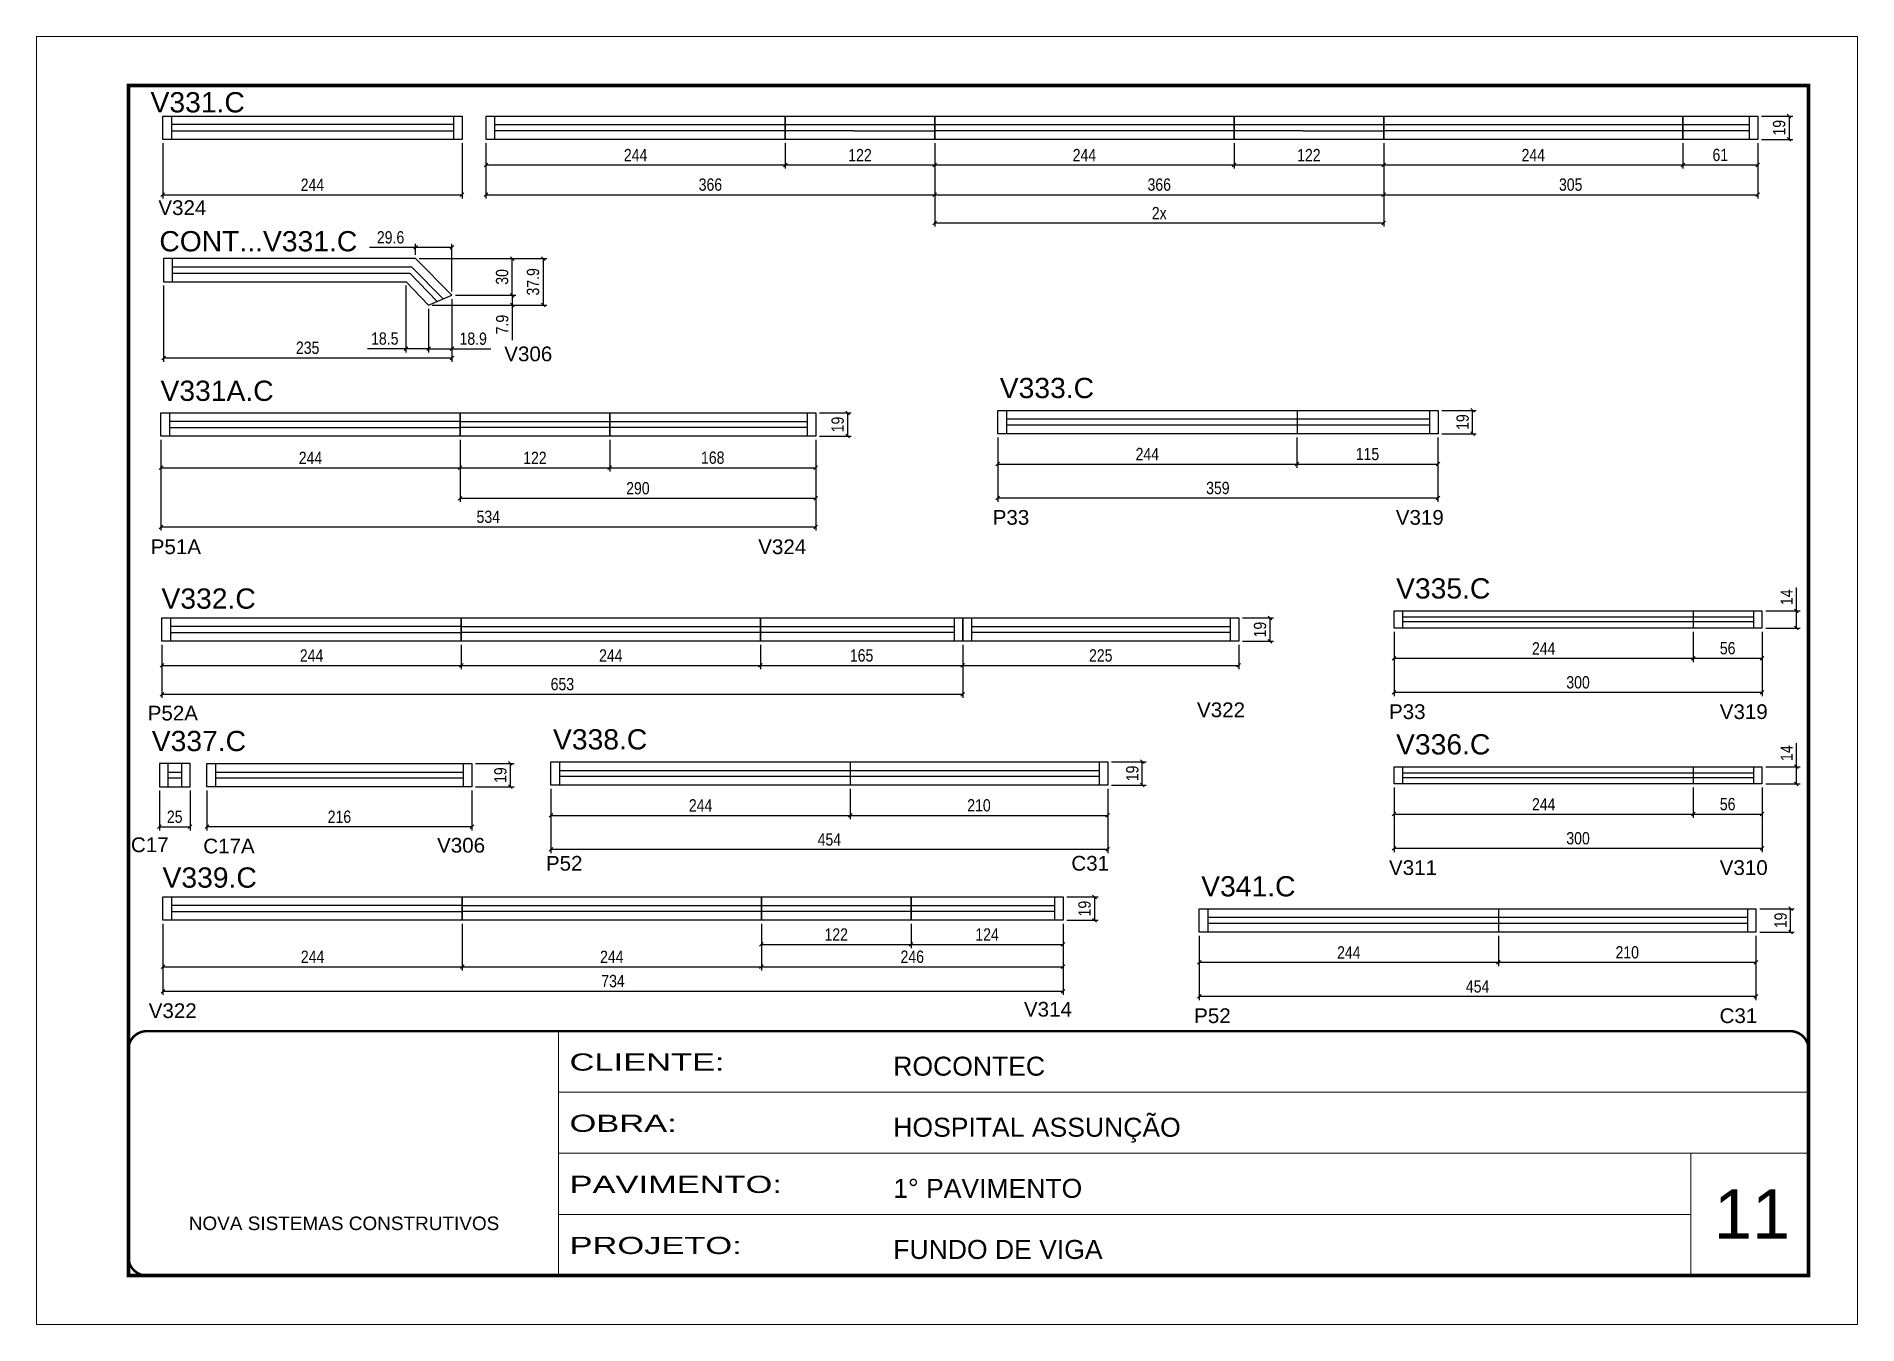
# Model space of a CAD drawing. Extents: x 3090 to 9343, y 762 to 5258.
# Drawn here: x 6273 to 7758, y 1911 to 2961 of the extents above; entities that cross this region are included whole.
import ezdxf

# ---------------------------------------------------------------- set-up
doc = ezdxf.new("R2010")
doc.units = 0
doc.linetypes.add('CONTINUO', pattern=[0])
doc.linetypes.add('DASHED', pattern=[0.75, 0.5, -0.25])
doc.layers.add('00 - FELIPE', color=2, linetype='Continuous', plot=False)
for name, color, linetype in [('5', 5, 'Continuous'), ('COTA', 241, 'Continuous'), ('NOMENCLATURA', 7, 'Continuous'), ('Painéis', 200, 'Continuous'), ('SARR_2.2x7', 40, 'Continuous'), ('SARR_EDITAR', 141, 'Continuous')]:
    doc.layers.add(name, color=color, linetype=linetype)
for name, color, linetype, lineweight in [('CARIMBO', 255, 'Continuous', 9), ('Escoras', 2, 'Continuous', 25), ('Folhas', 255, 'Continuous', 9), ('Romaneio', 3, 'Continuous', 13), ('SARRAFO DE PRESSAO', 251, 'DASHED', 9)]:
    doc.layers.add(name, color=color, linetype=linetype, lineweight=lineweight)
doc.styles.add('ARIAL', font='arial.ttf')
doc.styles.add('COTA TECNICA', font='techl___.ttf', dxfattribs={"height": 10})
doc.styles.add('COTA TECNICA-50', font='techl___.ttf', dxfattribs={"height": 10})
doc.styles.get("Standard").update_dxf_attribs({"font": 'arial.ttf'})
doc.styles.add('Tecnologia', font='')
doc.styles.get('Tecnologia').set_extended_font_data('Forgotten Futurist')
doc.dimstyles.new('COTA PAINEL-50', dxfattribs={"dimtxt": 10, "dimasz": 3, "dimexe": 3, "dimexo": 3, "dimgap": 3, "dimtad": 1, "dimdec": 1, "dimzin": 12, "dimdsep": 46, "dimtxsty": 'COTA TECNICA-50', "dimblk1": 'OBLIQUE', "dimblk2": 'OBLIQUE', "dimsah": 1, "dimcen": 0.9, "dimclrd": 4, "dimclre": 4, "dimclrt": 240, "dimadec": 1, "dimazin": 3, "dimtfac": 1, "dimtdec": 1, "dimtmove": 0, "dimatfit": 3, "dimfxl": 1, "dimtolj": 1, "dimtzin": 12, "dimarcsym": 0})
doc.dimstyles.new('PAINEL', dxfattribs={"dimtxt": 10, "dimasz": 3, "dimexe": 3, "dimexo": 3, "dimgap": 3, "dimtad": 1, "dimdec": 1, "dimzin": 12, "dimdsep": 46, "dimtxsty": 'COTA TECNICA', "dimblk1": 'OBLIQUE', "dimblk2": 'OBLIQUE', "dimsah": 1, "dimcen": 0.9, "dimclrd": 4, "dimclre": 4, "dimclrt": 240, "dimadec": 1, "dimazin": 3, "dimtfac": 1, "dimtdec": 1, "dimtmove": 0, "dimatfit": 3, "dimfxl": 1, "dimtolj": 1, "dimtzin": 12, "dimarcsym": 0})

msp = doc.modelspace()

# ---------------------------------------------------------------- texts
at = {"layer": '5', "linetype": 'Continuous'}
for s, p in [('V324', (6372.85, 2814.96)), ('V306', (6654.92, 2695.76)), ('P33', (7053.18, 2562.48)), ('V319', (7381.87, 2562.48)), ('P51A', (6366.63, 2538.54)), ('V324', (6862, 2538.54)), ('P52A', (6364.16, 2402.93)), ('V322', (7219.78, 2405.62)), ('P33', (7376.33, 2404.11)), ('V319', (7646.02, 2404.11)), ('C17', (6350.5, 2295.64)), ('C17A', (6409.47, 2294.58)), ('V306', (6600.14, 2295.24)), ('P52', (6688.88, 2280.53)), ('C31', (7117.33, 2280.53)), ('V311', (7376.33, 2277.02)), ('V310', (7646.02, 2277.02)), ('V322', (6365, 2160.36)), ('V314', (7078.66, 2161.55)), ('P52', (7217.45, 2156.28)), ('C31', (7645.9, 2156.28))]:
    msp.add_text(s, height=12, rotation=359.99996, dxfattribs=at).set_placement(p)
at = {"layer": 'CARIMBO', "style": 'ARIAL'}
msp.add_text('11', height=40, dxfattribs=at).set_placement((7641.29, 1980.67))
at = {"layer": 'NOMENCLATURA', "linetype": 'Continuous'}
for s, p in [('V331.C', (6366.49, 2898.6)), ('CONT...V331.C', (6373.68, 2785.34)), ('V331A.C', (6374.6, 2663.44)), ('V333.C', (7058.96, 2665.72)), ('V332.C', (6375.42, 2494.06)), ('V335.C', (7382.11, 2502.34)), ('V337.C', (6367.5, 2377.95)), ('V338.C', (6694.65, 2379.31)), ('V336.C', (7382.11, 2375.26)), ('V339.C', (6376.26, 2266.66)), ('V341.C', (7223.23, 2259.52))]:
    msp.add_text(s, height=16.5, dxfattribs=at).set_placement(p)

# ---------------------------------------------------------------- blocks, each defined once
blk = doc.blocks.new('9999999999')
at = {"color": 30, "linetype": 'CONTINUO'}
for p, q in [((98564.6, 34230.2), (98564.6, 34429.4)), ((98564.6, 34379.6), (99584, 34379.6)), ((98564.6, 34329.8), (99488, 34329.8)), ((99584, 34329.8), (99488, 34329.8)), ((99488, 34329.8), (99488, 34230.2)), ((98564.6, 34280), (99488, 34280))]:
    blk.add_line(p, q, dxfattribs=at)
at = {"color": 30, "linetype": 'CONTINUO', "const_width": 2}
blk.add_lwpolyline([(99584, 34230.2), (99584, 34414.4, 0.414214), (99569, 34429.4), (98229, 34429.4, 0.414214), (98214, 34414.4), (98214, 34245.2, 0.414214), (98229, 34230.2), (99584, 34230.2)], format="xyb", dxfattribs=at)
at = {"layer": 'Folhas'}
blk.add_lwpolyline([(98139, 34190.2), (99624, 34190.2), (99624, 35240.2), (98139, 35240.2)], close=True, dxfattribs=at)
at = {"layer": 'Folhas', "color": 30, "const_width": 3}
blk.add_lwpolyline([(98214, 34230.2), (99584, 34230.2), (99584, 35200.2), (98214, 35200.2)], close=True, dxfattribs=at)
at = {"color": 7, "linetype": 'Continuous', "ltscale": 5, "style": 'ARIAL'}
for s, height, p in [('ROCONTEC', 15.48, (98837.7, 34393.1)), ('HOSPITAL ASSUNÇÃO', 15.483, (98837.7, 34343.3)), ('1° PAVIMENTO', 15.483, (98837.7, 34293.5)), ('NOVA SISTEMAS CONSTRUTIVOS', 11.059, (98263.2, 34267.2)), ('FUNDO DE VIGA', 15.483, (98837.7, 34243.7))]:
    blk.add_text(s, height=height, dxfattribs=at).set_placement(p)
at = {"layer": 'Folhas', "color": 7, "style": 'Tecnologia', "width": 1.5}
for s, p in [('CLIENTE:', (98573.7, 34397.2)), ('OBRA:', (98573.7, 34347.3)), ('PAVIMENTO:', (98573.7, 34297.5)), ('PROJETO:', (98573.7, 34247.7))]:
    blk.add_text(s, height=14, dxfattribs=at).set_placement(p)
blk = doc.blocks.new('_Oblique')
at = {"color": 0, "linetype": 'ByBlock', "lineweight": -2}
blk.add_line((-0.5, -0.5), (0.5, 0.5), dxfattribs=at)
blk = doc.blocks.new('*D50')
at = {"layer": 'Defpoints', "color": 0, "linetype": 'ByBlock', "transparency": 16777216}
for p in [(6377.1, 2760.5), (6612.2, 2749.5), (6377.1, 2698.4)]:
    blk.add_point(p, dxfattribs=at)
at = {"layer": 'Escoras', "color": 4, "linetype": 'ByBlock', "lineweight": -2, "transparency": 16777216}
for p, q in [((6377.1, 2757.5), (6377.1, 2695.4)), ((6612.2, 2746.5), (6612.2, 2695.4)), ((6612.2, 2698.4), (6377.1, 2698.4))]:
    blk.add_line(p, q, dxfattribs=at)
at = {"layer": 'Escoras', "color": 4, "linetype": 'ByBlock', "lineweight": -2, "transparency": 16777216, "xscale": 3, "yscale": 3, "zscale": 3, "rotation": 180}
blk.add_blockref('_Oblique', (6377.1, 2698.4), dxfattribs=at)
at = {"layer": 'Escoras', "color": 4, "linetype": 'ByBlock', "lineweight": -2, "transparency": 16777216, "xscale": 3, "yscale": 3, "zscale": 3}
blk.add_blockref('_Oblique', (6612.2, 2698.4), dxfattribs=at)
at = {"layer": 'Escoras', "color": 240, "linetype": 'ByBlock', "transparency": 16777216, "insert": (6494.6, 2706.7), "char_height": 10, "attachment_point": 5, "style": 'COTA TECNICA-50'}
blk.add_mtext('\\A1;235', dxfattribs=at)
blk = doc.blocks.new('*D51')
at = {"layer": 'Defpoints', "color": 0, "linetype": 'ByBlock', "transparency": 16777216}
for p in [(7006, 2876.6), (7372, 2876.6), (7372, 2808.5)]:
    blk.add_point(p, dxfattribs=at)
at = {"layer": 'Romaneio', "color": 4, "linetype": 'ByBlock', "lineweight": -2, "transparency": 16777216}
for p, q in [((7006, 2873.6), (7006, 2805.5)), ((7372, 2873.6), (7372, 2805.5)), ((7006, 2808.5), (7372, 2808.5))]:
    blk.add_line(p, q, dxfattribs=at)
at = {"layer": 'Romaneio', "color": 4, "linetype": 'ByBlock', "lineweight": -2, "transparency": 16777216, "xscale": 3, "yscale": 3, "zscale": 3, "rotation": 180}
blk.add_blockref('_Oblique', (7006, 2808.5), dxfattribs=at)
at = {"layer": 'Romaneio', "color": 4, "linetype": 'ByBlock', "lineweight": -2, "transparency": 16777216, "xscale": 3, "yscale": 3, "zscale": 3}
blk.add_blockref('_Oblique', (7372, 2808.5), dxfattribs=at)
at = {"layer": 'Romaneio', "color": 240, "linetype": 'ByBlock', "transparency": 16777216, "insert": (7189, 2816.5), "char_height": 10, "attachment_point": 5, "style": 'COTA TECNICA-50'}
blk.add_mtext('\\A1;2x', dxfattribs=at)
blk = doc.blocks.new('*D285')
at = {"layer": 'Defpoints', "color": 0, "linetype": 'ByBlock', "transparency": 16777216}
for p in [(6376.5, 2876.6), (6620.5, 2876.6), (6620.5, 2831.5)]:
    blk.add_point(p, dxfattribs=at)
at = {"layer": 'Romaneio', "color": 4, "linetype": 'ByBlock', "lineweight": -2, "transparency": 16777216}
for p, q in [((6376.5, 2873.6), (6376.5, 2828.5)), ((6620.5, 2873.6), (6620.5, 2828.5)), ((6376.5, 2831.5), (6620.5, 2831.5))]:
    blk.add_line(p, q, dxfattribs=at)
at = {"layer": 'Romaneio', "color": 4, "linetype": 'ByBlock', "lineweight": -2, "transparency": 16777216, "xscale": 3, "yscale": 3, "zscale": 3, "rotation": 180}
blk.add_blockref('_Oblique', (6376.5, 2831.5), dxfattribs=at)
at = {"layer": 'Romaneio', "color": 4, "linetype": 'ByBlock', "lineweight": -2, "transparency": 16777216, "xscale": 3, "yscale": 3, "zscale": 3}
blk.add_blockref('_Oblique', (6620.5, 2831.5), dxfattribs=at)
at = {"layer": 'Romaneio', "color": 240, "linetype": 'ByBlock', "transparency": 16777216, "insert": (6498.5, 2839.6), "char_height": 10, "attachment_point": 5, "style": 'COTA TECNICA-50'}
blk.add_mtext('\\A1;244', dxfattribs=at)
blk = doc.blocks.new('*D287')
at = {"layer": 'Defpoints', "color": 0, "linetype": 'ByBlock', "transparency": 16777216}
for p in [(7250, 2876.6), (7372, 2876.6), (7372, 2855.8)]:
    blk.add_point(p, dxfattribs=at)
at = {"layer": 'Escoras', "color": 4, "linetype": 'ByBlock', "lineweight": -2, "transparency": 16777216}
for p, q in [((7250, 2873.6), (7250, 2852.8)), ((7372, 2873.6), (7372, 2852.8)), ((7250, 2855.8), (7372, 2855.8))]:
    blk.add_line(p, q, dxfattribs=at)
at = {"layer": 'Escoras', "color": 4, "linetype": 'ByBlock', "lineweight": -2, "transparency": 16777216, "xscale": 3, "yscale": 3, "zscale": 3, "rotation": 180}
blk.add_blockref('_Oblique', (7250, 2855.8), dxfattribs=at)
at = {"layer": 'Escoras', "color": 4, "linetype": 'ByBlock', "lineweight": -2, "transparency": 16777216, "xscale": 3, "yscale": 3, "zscale": 3}
blk.add_blockref('_Oblique', (7372, 2855.8), dxfattribs=at)
at = {"layer": 'Escoras', "color": 240, "linetype": 'ByBlock', "transparency": 16777216, "insert": (7311, 2863.8), "char_height": 10, "attachment_point": 5, "style": 'COTA TECNICA-50'}
blk.add_mtext('\\A1;122', dxfattribs=at)
blk = doc.blocks.new('*D288')
at = {"layer": 'Defpoints', "color": 0, "linetype": 'ByBlock', "transparency": 16777216}
for p in [(6374.9, 2634.7), (6908.9, 2634.7), (6908.9, 2560.7)]:
    blk.add_point(p, dxfattribs=at)
at = {"layer": 'Romaneio', "color": 4, "linetype": 'ByBlock', "lineweight": -2, "transparency": 16777216}
for p, q in [((6374.9, 2631.7), (6374.9, 2557.7)), ((6908.9, 2631.7), (6908.9, 2557.7)), ((6374.9, 2560.7), (6908.9, 2560.7))]:
    blk.add_line(p, q, dxfattribs=at)
at = {"layer": 'Romaneio', "color": 4, "linetype": 'ByBlock', "lineweight": -2, "transparency": 16777216, "xscale": 3, "yscale": 3, "zscale": 3, "rotation": 180}
blk.add_blockref('_Oblique', (6374.9, 2560.7), dxfattribs=at)
at = {"layer": 'Romaneio', "color": 4, "linetype": 'ByBlock', "lineweight": -2, "transparency": 16777216, "xscale": 3, "yscale": 3, "zscale": 3}
blk.add_blockref('_Oblique', (6908.9, 2560.7), dxfattribs=at)
at = {"layer": 'Romaneio', "color": 240, "linetype": 'ByBlock', "transparency": 16777216, "insert": (6641.9, 2568.9), "char_height": 10, "attachment_point": 5, "style": 'COTA TECNICA-50'}
blk.add_mtext('\\A1;534', dxfattribs=at)
blk = doc.blocks.new('*D289')
at = {"layer": 'Defpoints', "color": 0, "linetype": 'ByBlock', "transparency": 16777216}
for p in [(6374.9, 2634.7), (6618.9, 2634.7), (6618.9, 2609)]:
    blk.add_point(p, dxfattribs=at)
at = {"layer": 'Romaneio', "color": 4, "linetype": 'ByBlock', "lineweight": -2, "transparency": 16777216}
for p, q in [((6374.9, 2631.7), (6374.9, 2606)), ((6618.9, 2631.7), (6618.9, 2606)), ((6374.9, 2609), (6618.9, 2609))]:
    blk.add_line(p, q, dxfattribs=at)
at = {"layer": 'Romaneio', "color": 4, "linetype": 'ByBlock', "lineweight": -2, "transparency": 16777216, "xscale": 3, "yscale": 3, "zscale": 3, "rotation": 180}
blk.add_blockref('_Oblique', (6374.9, 2609), dxfattribs=at)
at = {"layer": 'Romaneio', "color": 4, "linetype": 'ByBlock', "lineweight": -2, "transparency": 16777216, "xscale": 3, "yscale": 3, "zscale": 3}
blk.add_blockref('_Oblique', (6618.9, 2609), dxfattribs=at)
at = {"layer": 'Romaneio', "color": 240, "linetype": 'ByBlock', "transparency": 16777216, "insert": (6496.9, 2617), "char_height": 10, "attachment_point": 5, "style": 'COTA TECNICA-50'}
blk.add_mtext('\\A1;244', dxfattribs=at)
blk = doc.blocks.new('*D53')
at = {"layer": 'Defpoints', "color": 0, "linetype": 'ByBlock', "transparency": 16777216}
for p in [(6740.9, 2634.7), (6908.9, 2634.7), (6908.9, 2609)]:
    blk.add_point(p, dxfattribs=at)
at = {"layer": 'Escoras', "color": 4, "linetype": 'ByBlock', "lineweight": -2, "transparency": 16777216}
for p, q in [((6740.9, 2631.7), (6740.9, 2606)), ((6908.9, 2631.7), (6908.9, 2606)), ((6740.9, 2609), (6908.9, 2609))]:
    blk.add_line(p, q, dxfattribs=at)
at = {"layer": 'Escoras', "color": 4, "linetype": 'ByBlock', "lineweight": -2, "transparency": 16777216, "xscale": 3, "yscale": 3, "zscale": 3, "rotation": 180}
blk.add_blockref('_Oblique', (6740.9, 2609), dxfattribs=at)
at = {"layer": 'Escoras', "color": 4, "linetype": 'ByBlock', "lineweight": -2, "transparency": 16777216, "xscale": 3, "yscale": 3, "zscale": 3}
blk.add_blockref('_Oblique', (6908.9, 2609), dxfattribs=at)
at = {"layer": 'Escoras', "color": 240, "linetype": 'ByBlock', "transparency": 16777216, "insert": (6824.9, 2617.1), "char_height": 10, "attachment_point": 5, "style": 'COTA TECNICA-50'}
blk.add_mtext('\\A1;168', dxfattribs=at)
blk = doc.blocks.new('*D290')
at = {"layer": 'Defpoints', "color": 0, "linetype": 'ByBlock', "transparency": 16777216}
for p in [(6618.9, 2634.7), (6740.9, 2634.7), (6740.9, 2609)]:
    blk.add_point(p, dxfattribs=at)
at = {"layer": 'Escoras', "color": 4, "linetype": 'ByBlock', "lineweight": -2, "transparency": 16777216}
for p, q in [((6618.9, 2631.7), (6618.9, 2606)), ((6740.9, 2631.7), (6740.9, 2606)), ((6618.9, 2609), (6740.9, 2609))]:
    blk.add_line(p, q, dxfattribs=at)
at = {"layer": 'Escoras', "color": 4, "linetype": 'ByBlock', "lineweight": -2, "transparency": 16777216, "xscale": 3, "yscale": 3, "zscale": 3, "rotation": 180}
blk.add_blockref('_Oblique', (6618.9, 2609), dxfattribs=at)
at = {"layer": 'Escoras', "color": 4, "linetype": 'ByBlock', "lineweight": -2, "transparency": 16777216, "xscale": 3, "yscale": 3, "zscale": 3}
blk.add_blockref('_Oblique', (6740.9, 2609), dxfattribs=at)
at = {"layer": 'Escoras', "color": 240, "linetype": 'ByBlock', "transparency": 16777216, "insert": (6679.9, 2617), "char_height": 10, "attachment_point": 5, "style": 'COTA TECNICA-50'}
blk.add_mtext('\\A1;122', dxfattribs=at)
blk = doc.blocks.new('*D291')
at = {"layer": 'Defpoints', "color": 0, "linetype": 'ByBlock', "transparency": 16777216}
for p in [(6908.9, 2653.7), (6908.9, 2634.7), (6934.9, 2634.7)]:
    blk.add_point(p, dxfattribs=at)
at = {"layer": 'Escoras', "color": 4, "linetype": 'ByBlock', "lineweight": -2, "transparency": 16777216}
for p, q in [((6911.9, 2653.7), (6937.9, 2653.7)), ((6934.9, 2653.7), (6934.9, 2634.7)), ((6911.9, 2634.7), (6937.9, 2634.7))]:
    blk.add_line(p, q, dxfattribs=at)
at = {"layer": 'Escoras', "color": 4, "linetype": 'ByBlock', "lineweight": -2, "transparency": 16777216, "xscale": 3, "yscale": 3, "zscale": 3}
for p, rotation in [((6934.9, 2653.7), 90), ((6934.9, 2634.7), 270)]:
    blk.add_blockref('_Oblique', p, dxfattribs=dict(at, rotation=rotation))
at = {"layer": 'Escoras', "color": 240, "linetype": 'ByBlock', "transparency": 16777216, "insert": (6926.8, 2644.2), "char_height": 10, "attachment_point": 5, "rotation": 90, "style": 'COTA TECNICA-50'}
blk.add_mtext('\\A1;19', dxfattribs=at)
blk = doc.blocks.new('*D292')
at = {"layer": 'Defpoints', "color": 0, "linetype": 'ByBlock', "transparency": 16777216}
for p in [(6375.8, 2467.5), (6619.8, 2467.5), (6619.8, 2447.8)]:
    blk.add_point(p, dxfattribs=at)
at = {"layer": 'Romaneio', "color": 4, "linetype": 'ByBlock', "lineweight": -2, "transparency": 16777216}
for p, q in [((6375.8, 2464.5), (6375.8, 2444.8)), ((6619.8, 2464.5), (6619.8, 2444.8)), ((6375.8, 2447.8), (6619.8, 2447.8))]:
    blk.add_line(p, q, dxfattribs=at)
at = {"layer": 'Romaneio', "color": 4, "linetype": 'ByBlock', "lineweight": -2, "transparency": 16777216, "xscale": 3, "yscale": 3, "zscale": 3, "rotation": 180}
blk.add_blockref('_Oblique', (6375.8, 2447.8), dxfattribs=at)
at = {"layer": 'Romaneio', "color": 4, "linetype": 'ByBlock', "lineweight": -2, "transparency": 16777216, "xscale": 3, "yscale": 3, "zscale": 3}
blk.add_blockref('_Oblique', (6619.8, 2447.8), dxfattribs=at)
at = {"layer": 'Romaneio', "color": 240, "linetype": 'ByBlock', "transparency": 16777216, "insert": (6497.8, 2455.9), "char_height": 10, "attachment_point": 5, "style": 'COTA TECNICA-50'}
blk.add_mtext('\\A1;244', dxfattribs=at)
blk = doc.blocks.new('*D312')
at = {"layer": 'Defpoints', "color": 0, "linetype": 'ByBlock', "transparency": 16777216}
for p in [(6619.8, 2467.5), (6863.8, 2467.5), (6863.8, 2447.8)]:
    blk.add_point(p, dxfattribs=at)
at = {"layer": 'Romaneio', "color": 4, "linetype": 'ByBlock', "lineweight": -2, "transparency": 16777216}
for p, q in [((6619.8, 2464.5), (6619.8, 2444.8)), ((6863.8, 2464.5), (6863.8, 2444.8)), ((6619.8, 2447.8), (6863.8, 2447.8))]:
    blk.add_line(p, q, dxfattribs=at)
at = {"layer": 'Romaneio', "color": 4, "linetype": 'ByBlock', "lineweight": -2, "transparency": 16777216, "xscale": 3, "yscale": 3, "zscale": 3, "rotation": 180}
blk.add_blockref('_Oblique', (6619.8, 2447.8), dxfattribs=at)
at = {"layer": 'Romaneio', "color": 4, "linetype": 'ByBlock', "lineweight": -2, "transparency": 16777216, "xscale": 3, "yscale": 3, "zscale": 3}
blk.add_blockref('_Oblique', (6863.8, 2447.8), dxfattribs=at)
at = {"layer": 'Romaneio', "color": 240, "linetype": 'ByBlock', "transparency": 16777216, "insert": (6741.8, 2455.9), "char_height": 10, "attachment_point": 5, "style": 'COTA TECNICA-50'}
blk.add_mtext('\\A1;244', dxfattribs=at)
blk = doc.blocks.new('*D313')
at = {"layer": 'Defpoints', "color": 0, "linetype": 'ByBlock', "transparency": 16777216}
for p in [(6863.8, 2467.5), (7028.8, 2467.5), (7028.8, 2447.8)]:
    blk.add_point(p, dxfattribs=at)
at = {"layer": 'Romaneio', "color": 4, "linetype": 'ByBlock', "lineweight": -2, "transparency": 16777216}
for p, q in [((6863.8, 2464.5), (6863.8, 2444.8)), ((7028.8, 2464.5), (7028.8, 2444.8)), ((6863.8, 2447.8), (7028.8, 2447.8))]:
    blk.add_line(p, q, dxfattribs=at)
at = {"layer": 'Romaneio', "color": 4, "linetype": 'ByBlock', "lineweight": -2, "transparency": 16777216, "xscale": 3, "yscale": 3, "zscale": 3, "rotation": 180}
blk.add_blockref('_Oblique', (6863.8, 2447.8), dxfattribs=at)
at = {"layer": 'Romaneio', "color": 4, "linetype": 'ByBlock', "lineweight": -2, "transparency": 16777216, "xscale": 3, "yscale": 3, "zscale": 3}
blk.add_blockref('_Oblique', (7028.8, 2447.8), dxfattribs=at)
at = {"layer": 'Romaneio', "color": 240, "linetype": 'ByBlock', "transparency": 16777216, "insert": (6946.3, 2455.9), "char_height": 10, "attachment_point": 5, "style": 'COTA TECNICA-50'}
blk.add_mtext('\\A1;165', dxfattribs=at)
blk = doc.blocks.new('*D60')
at = {"layer": 'Defpoints', "color": 0, "linetype": 'ByBlock', "transparency": 16777216}
for p in [(7253.8, 2486.5), (7253.8, 2467.5), (7279.3, 2467.5)]:
    blk.add_point(p, dxfattribs=at)
at = {"layer": 'Romaneio', "color": 4, "linetype": 'ByBlock', "lineweight": -2, "transparency": 16777216}
for p, q in [((7256.8, 2486.5), (7282.3, 2486.5)), ((7279.3, 2486.5), (7279.3, 2467.5)), ((7256.8, 2467.5), (7282.3, 2467.5))]:
    blk.add_line(p, q, dxfattribs=at)
at = {"layer": 'Romaneio', "color": 4, "linetype": 'ByBlock', "lineweight": -2, "transparency": 16777216, "xscale": 3, "yscale": 3, "zscale": 3}
for p, rotation in [((7279.3, 2486.5), 90), ((7279.3, 2467.5), 270)]:
    blk.add_blockref('_Oblique', p, dxfattribs=dict(at, rotation=rotation))
at = {"layer": 'Romaneio', "color": 240, "linetype": 'ByBlock', "transparency": 16777216, "insert": (7271.2, 2477), "char_height": 10, "attachment_point": 5, "rotation": 90, "style": 'COTA TECNICA-50'}
blk.add_mtext('\\A1;19', dxfattribs=at)
blk = doc.blocks.new('*D314')
at = {"layer": 'Defpoints', "color": 0, "linetype": 'ByBlock', "transparency": 16777216}
for p in [(7028.8, 2467.5), (7253.8, 2467.5), (7253.8, 2447.8)]:
    blk.add_point(p, dxfattribs=at)
at = {"layer": 'Romaneio', "color": 4, "linetype": 'ByBlock', "lineweight": -2, "transparency": 16777216}
for p, q in [((7028.8, 2464.5), (7028.8, 2444.8)), ((7253.8, 2464.5), (7253.8, 2444.8)), ((7028.8, 2447.8), (7253.8, 2447.8))]:
    blk.add_line(p, q, dxfattribs=at)
at = {"layer": 'Romaneio', "color": 4, "linetype": 'ByBlock', "lineweight": -2, "transparency": 16777216, "xscale": 3, "yscale": 3, "zscale": 3, "rotation": 180}
blk.add_blockref('_Oblique', (7028.8, 2447.8), dxfattribs=at)
at = {"layer": 'Romaneio', "color": 4, "linetype": 'ByBlock', "lineweight": -2, "transparency": 16777216, "xscale": 3, "yscale": 3, "zscale": 3}
blk.add_blockref('_Oblique', (7253.8, 2447.8), dxfattribs=at)
at = {"layer": 'Romaneio', "color": 240, "linetype": 'ByBlock', "transparency": 16777216, "insert": (7141.3, 2455.9), "char_height": 10, "attachment_point": 5, "style": 'COTA TECNICA-50'}
blk.add_mtext('\\A1;225', dxfattribs=at)
blk = doc.blocks.new('*D315')
at = {"layer": 'COTA', "color": 4, "linetype": 'ByBlock', "lineweight": -2, "transparency": 16777216}
for p, q in [((7057.3, 2633.7), (7057.3, 2581.2)), ((7416.3, 2633.7), (7416.3, 2581.2)), ((7416.3, 2584.2), (7057.3, 2584.2))]:
    blk.add_line(p, q, dxfattribs=at)
at = {"layer": 'Defpoints', "color": 0, "linetype": 'ByBlock', "transparency": 16777216}
for p in [(7057.3, 2636.7), (7416.3, 2636.7), (7057.3, 2584.2)]:
    blk.add_point(p, dxfattribs=at)
at = {"layer": 'COTA', "color": 4, "linetype": 'ByBlock', "lineweight": -2, "transparency": 16777216, "xscale": 3, "yscale": 3, "zscale": 3, "rotation": 180}
blk.add_blockref('_Oblique', (7057.3, 2584.2), dxfattribs=at)
at = {"layer": 'COTA', "color": 4, "linetype": 'ByBlock', "lineweight": -2, "transparency": 16777216, "xscale": 3, "yscale": 3, "zscale": 3}
blk.add_blockref('_Oblique', (7416.3, 2584.2), dxfattribs=at)
at = {"layer": 'COTA', "color": 240, "linetype": 'ByBlock', "transparency": 16777216, "insert": (7236.8, 2592.4), "char_height": 10, "attachment_point": 5, "style": 'COTA TECNICA-50'}
blk.add_mtext('\\A1;359', dxfattribs=at)
blk = doc.blocks.new('*D316')
at = {"layer": 'Defpoints', "color": 0, "linetype": 'ByBlock', "transparency": 16777216}
for p in [(7416.3, 2655.7), (7444.5, 2655.7), (7416.3, 2636.7)]:
    blk.add_point(p, dxfattribs=at)
at = {"layer": 'Romaneio', "color": 4, "linetype": 'ByBlock', "lineweight": -2, "transparency": 16777216}
for p, q in [((7419.3, 2655.7), (7447.5, 2655.7)), ((7444.5, 2636.7), (7444.5, 2655.7)), ((7419.3, 2636.7), (7447.5, 2636.7))]:
    blk.add_line(p, q, dxfattribs=at)
at = {"layer": 'Romaneio', "color": 4, "linetype": 'ByBlock', "lineweight": -2, "transparency": 16777216, "xscale": 3, "yscale": 3, "zscale": 3}
for p, rotation in [((7444.5, 2655.7), 90), ((7444.5, 2636.7), 270)]:
    blk.add_blockref('_Oblique', p, dxfattribs=dict(at, rotation=rotation))
at = {"layer": 'Romaneio', "color": 240, "linetype": 'ByBlock', "transparency": 16777216, "insert": (7436.4, 2646.2), "char_height": 10, "attachment_point": 5, "rotation": 90, "style": 'COTA TECNICA-50'}
blk.add_mtext('\\A1;19', dxfattribs=at)
blk = doc.blocks.new('*D317')
at = {"color": 4, "lineweight": -2, "transparency": 16777216}
for p, q in [((7057.3, 2633.7), (7057.3, 2609)), ((7301.3, 2633.7), (7301.3, 2609)), ((7057.3, 2612), (7301.3, 2612))]:
    blk.add_line(p, q, dxfattribs=at)
at = {"layer": 'Defpoints', "color": 0, "transparency": 16777216}
for p in [(7057.3, 2636.7), (7301.3, 2636.7), (7301.3, 2612)]:
    blk.add_point(p, dxfattribs=at)
at = {"color": 4, "lineweight": -2, "transparency": 16777216, "xscale": 3, "yscale": 3, "zscale": 3, "rotation": 180}
blk.add_blockref('_Oblique', (7057.3, 2612), dxfattribs=at)
at = {"color": 4, "lineweight": -2, "transparency": 16777216, "xscale": 3, "yscale": 3, "zscale": 3}
blk.add_blockref('_Oblique', (7301.3, 2612), dxfattribs=at)
at = {"color": 240, "transparency": 16777216, "insert": (7179.3, 2620.1), "char_height": 10, "attachment_point": 5, "style": 'COTA TECNICA'}
blk.add_mtext('\\A1;244', dxfattribs=at)
blk = doc.blocks.new('*D318')
at = {"color": 4, "lineweight": -2, "transparency": 16777216}
for p, q in [((7301.3, 2633.7), (7301.3, 2609)), ((7416.3, 2633.7), (7416.3, 2609)), ((7301.3, 2612), (7416.3, 2612))]:
    blk.add_line(p, q, dxfattribs=at)
at = {"layer": 'Defpoints', "color": 0, "transparency": 16777216}
for p in [(7301.3, 2636.7), (7416.3, 2636.7), (7416.3, 2612)]:
    blk.add_point(p, dxfattribs=at)
at = {"color": 4, "lineweight": -2, "transparency": 16777216, "xscale": 3, "yscale": 3, "zscale": 3, "rotation": 180}
blk.add_blockref('_Oblique', (7301.3, 2612), dxfattribs=at)
at = {"color": 4, "lineweight": -2, "transparency": 16777216, "xscale": 3, "yscale": 3, "zscale": 3}
blk.add_blockref('_Oblique', (7416.3, 2612), dxfattribs=at)
at = {"color": 240, "transparency": 16777216, "insert": (7358.8, 2620.1), "char_height": 10, "attachment_point": 5, "style": 'COTA TECNICA'}
blk.add_mtext('\\A1;115', dxfattribs=at)
blk = doc.blocks.new('*D319')
at = {"layer": 'COTA', "color": 4, "linetype": 'ByBlock', "lineweight": -2, "transparency": 16777216}
for p, q in [((7380.5, 2475.3), (7380.5, 2422.8)), ((7680.5, 2475.3), (7680.5, 2422.8)), ((7680.5, 2425.8), (7380.5, 2425.8))]:
    blk.add_line(p, q, dxfattribs=at)
at = {"layer": 'Defpoints', "color": 0, "linetype": 'ByBlock', "transparency": 16777216}
for p in [(7380.5, 2478.3), (7680.5, 2478.3), (7380.5, 2425.8)]:
    blk.add_point(p, dxfattribs=at)
at = {"layer": 'COTA', "color": 4, "linetype": 'ByBlock', "lineweight": -2, "transparency": 16777216, "xscale": 3, "yscale": 3, "zscale": 3, "rotation": 180}
blk.add_blockref('_Oblique', (7380.5, 2425.8), dxfattribs=at)
at = {"layer": 'COTA', "color": 4, "linetype": 'ByBlock', "lineweight": -2, "transparency": 16777216, "xscale": 3, "yscale": 3, "zscale": 3}
blk.add_blockref('_Oblique', (7680.5, 2425.8), dxfattribs=at)
at = {"layer": 'COTA', "color": 240, "linetype": 'ByBlock', "transparency": 16777216, "insert": (7530.5, 2434), "char_height": 10, "attachment_point": 5, "style": 'COTA TECNICA-50'}
blk.add_mtext('\\A1;300', dxfattribs=at)
blk = doc.blocks.new('*D320')
at = {"layer": 'Defpoints', "color": 0, "linetype": 'ByBlock', "transparency": 16777216}
for p in [(7680.5, 2492.3), (7708.6, 2492.3), (7680.5, 2478.3)]:
    blk.add_point(p, dxfattribs=at)
at = {"layer": 'Romaneio', "color": 4, "linetype": 'ByBlock', "lineweight": -2, "transparency": 16777216}
for p, q in [((7708.6, 2492.3), (7708.6, 2511.4)), ((7683.5, 2492.3), (7711.6, 2492.3)), ((7708.6, 2478.3), (7708.6, 2492.3)), ((7683.5, 2478.3), (7711.6, 2478.3))]:
    blk.add_line(p, q, dxfattribs=at)
at = {"layer": 'Romaneio', "color": 4, "linetype": 'ByBlock', "lineweight": -2, "transparency": 16777216, "xscale": 3, "yscale": 3, "zscale": 3}
for p, rotation in [((7708.6, 2492.3), 90), ((7708.6, 2478.3), 270)]:
    blk.add_blockref('_Oblique', p, dxfattribs=dict(at, rotation=rotation))
at = {"layer": 'Romaneio', "color": 240, "linetype": 'ByBlock', "transparency": 16777216, "insert": (7700.6, 2503.4), "char_height": 10, "attachment_point": 5, "rotation": 90, "style": 'COTA TECNICA-50'}
blk.add_mtext('\\A1;14', dxfattribs=at)
blk = doc.blocks.new('*D321')
at = {"color": 4, "lineweight": -2, "transparency": 16777216}
for p, q in [((7380.5, 2475.3), (7380.5, 2450.6)), ((7624.5, 2475.3), (7624.5, 2450.6)), ((7380.5, 2453.6), (7624.5, 2453.6))]:
    blk.add_line(p, q, dxfattribs=at)
at = {"layer": 'Defpoints', "color": 0, "transparency": 16777216}
for p in [(7380.5, 2478.3), (7624.5, 2478.3), (7624.5, 2453.6)]:
    blk.add_point(p, dxfattribs=at)
at = {"color": 4, "lineweight": -2, "transparency": 16777216, "xscale": 3, "yscale": 3, "zscale": 3, "rotation": 180}
blk.add_blockref('_Oblique', (7380.5, 2453.6), dxfattribs=at)
at = {"color": 4, "lineweight": -2, "transparency": 16777216, "xscale": 3, "yscale": 3, "zscale": 3}
blk.add_blockref('_Oblique', (7624.5, 2453.6), dxfattribs=at)
at = {"color": 240, "transparency": 16777216, "insert": (7502.5, 2461.7), "char_height": 10, "attachment_point": 5, "style": 'COTA TECNICA'}
blk.add_mtext('\\A1;244', dxfattribs=at)
blk = doc.blocks.new('*D322')
at = {"color": 4, "lineweight": -2, "transparency": 16777216}
for p, q in [((7624.5, 2475.3), (7624.5, 2450.6)), ((7680.5, 2475.3), (7680.5, 2450.6)), ((7624.5, 2453.6), (7680.5, 2453.6))]:
    blk.add_line(p, q, dxfattribs=at)
at = {"layer": 'Defpoints', "color": 0, "transparency": 16777216}
for p in [(7624.5, 2478.3), (7680.5, 2478.3), (7680.5, 2453.6)]:
    blk.add_point(p, dxfattribs=at)
at = {"color": 4, "lineweight": -2, "transparency": 16777216, "xscale": 3, "yscale": 3, "zscale": 3, "rotation": 180}
blk.add_blockref('_Oblique', (7624.5, 2453.6), dxfattribs=at)
at = {"color": 4, "lineweight": -2, "transparency": 16777216, "xscale": 3, "yscale": 3, "zscale": 3}
blk.add_blockref('_Oblique', (7680.5, 2453.6), dxfattribs=at)
at = {"color": 240, "transparency": 16777216, "insert": (7652.5, 2461.8), "char_height": 10, "attachment_point": 5, "style": 'COTA TECNICA'}
blk.add_mtext('\\A1;56', dxfattribs=at)
blk = doc.blocks.new('*D323')
at = {"layer": 'COTA', "color": 4, "linetype": 'ByBlock', "lineweight": -2, "transparency": 16777216}
for p, q in [((7380.5, 2348.2), (7380.5, 2295.7)), ((7680.5, 2348.2), (7680.5, 2295.7)), ((7680.5, 2298.7), (7380.5, 2298.7))]:
    blk.add_line(p, q, dxfattribs=at)
at = {"layer": 'Defpoints', "color": 0, "linetype": 'ByBlock', "transparency": 16777216}
for p in [(7380.5, 2351.2), (7680.5, 2351.2), (7380.5, 2298.7)]:
    blk.add_point(p, dxfattribs=at)
at = {"layer": 'COTA', "color": 4, "linetype": 'ByBlock', "lineweight": -2, "transparency": 16777216, "xscale": 3, "yscale": 3, "zscale": 3, "rotation": 180}
blk.add_blockref('_Oblique', (7380.5, 2298.7), dxfattribs=at)
at = {"layer": 'COTA', "color": 4, "linetype": 'ByBlock', "lineweight": -2, "transparency": 16777216, "xscale": 3, "yscale": 3, "zscale": 3}
blk.add_blockref('_Oblique', (7680.5, 2298.7), dxfattribs=at)
at = {"layer": 'COTA', "color": 240, "linetype": 'ByBlock', "transparency": 16777216, "insert": (7530.5, 2306.9), "char_height": 10, "attachment_point": 5, "style": 'COTA TECNICA-50'}
blk.add_mtext('\\A1;300', dxfattribs=at)
blk = doc.blocks.new('*D324')
at = {"layer": 'Defpoints', "color": 0, "linetype": 'ByBlock', "transparency": 16777216}
for p in [(7680.5, 2365.2), (7708.6, 2365.2), (7680.5, 2351.2)]:
    blk.add_point(p, dxfattribs=at)
at = {"layer": 'Romaneio', "color": 4, "linetype": 'ByBlock', "lineweight": -2, "transparency": 16777216}
for p, q in [((7708.6, 2365.2), (7708.6, 2384.4)), ((7683.5, 2365.2), (7711.6, 2365.2)), ((7708.6, 2351.2), (7708.6, 2365.2)), ((7683.5, 2351.2), (7711.6, 2351.2))]:
    blk.add_line(p, q, dxfattribs=at)
at = {"layer": 'Romaneio', "color": 4, "linetype": 'ByBlock', "lineweight": -2, "transparency": 16777216, "xscale": 3, "yscale": 3, "zscale": 3}
for p, rotation in [((7708.6, 2365.2), 90), ((7708.6, 2351.2), 270)]:
    blk.add_blockref('_Oblique', p, dxfattribs=dict(at, rotation=rotation))
at = {"layer": 'Romaneio', "color": 240, "linetype": 'ByBlock', "transparency": 16777216, "insert": (7700.6, 2376.3), "char_height": 10, "attachment_point": 5, "rotation": 90, "style": 'COTA TECNICA-50'}
blk.add_mtext('\\A1;14', dxfattribs=at)
blk = doc.blocks.new('*D325')
at = {"color": 4, "lineweight": -2, "transparency": 16777216}
for p, q in [((7380.5, 2348.2), (7380.5, 2323.6)), ((7624.5, 2348.2), (7624.5, 2323.6)), ((7380.5, 2326.6), (7624.5, 2326.6))]:
    blk.add_line(p, q, dxfattribs=at)
at = {"layer": 'Defpoints', "color": 0, "transparency": 16777216}
for p in [(7380.5, 2351.2), (7624.5, 2351.2), (7624.5, 2326.6)]:
    blk.add_point(p, dxfattribs=at)
at = {"color": 4, "lineweight": -2, "transparency": 16777216, "xscale": 3, "yscale": 3, "zscale": 3, "rotation": 180}
blk.add_blockref('_Oblique', (7380.5, 2326.6), dxfattribs=at)
at = {"color": 4, "lineweight": -2, "transparency": 16777216, "xscale": 3, "yscale": 3, "zscale": 3}
blk.add_blockref('_Oblique', (7624.5, 2326.6), dxfattribs=at)
at = {"color": 240, "transparency": 16777216, "insert": (7502.5, 2334.6), "char_height": 10, "attachment_point": 5, "style": 'COTA TECNICA'}
blk.add_mtext('\\A1;244', dxfattribs=at)
blk = doc.blocks.new('*D326')
at = {"color": 4, "lineweight": -2, "transparency": 16777216}
for p, q in [((7624.5, 2348.2), (7624.5, 2323.6)), ((7680.5, 2348.2), (7680.5, 2323.6)), ((7624.5, 2326.6), (7680.5, 2326.6))]:
    blk.add_line(p, q, dxfattribs=at)
at = {"layer": 'Defpoints', "color": 0, "transparency": 16777216}
for p in [(7624.5, 2351.2), (7680.5, 2351.2), (7680.5, 2326.6)]:
    blk.add_point(p, dxfattribs=at)
at = {"color": 4, "lineweight": -2, "transparency": 16777216, "xscale": 3, "yscale": 3, "zscale": 3, "rotation": 180}
blk.add_blockref('_Oblique', (7624.5, 2326.6), dxfattribs=at)
at = {"color": 4, "lineweight": -2, "transparency": 16777216, "xscale": 3, "yscale": 3, "zscale": 3}
blk.add_blockref('_Oblique', (7680.5, 2326.6), dxfattribs=at)
at = {"color": 240, "transparency": 16777216, "insert": (7652.5, 2334.7), "char_height": 10, "attachment_point": 5, "style": 'COTA TECNICA'}
blk.add_mtext('\\A1;56', dxfattribs=at)
blk = doc.blocks.new('*D327')
at = {"layer": 'COTA', "color": 4, "linetype": 'ByBlock', "lineweight": -2, "transparency": 16777216}
for p, q in [((6412.5, 2345.9), (6412.5, 2313.3)), ((6628.5, 2345.9), (6628.5, 2313.3)), ((6628.5, 2316.3), (6412.5, 2316.3))]:
    blk.add_line(p, q, dxfattribs=at)
at = {"layer": 'Defpoints', "color": 0, "linetype": 'ByBlock', "transparency": 16777216}
for p in [(6412.5, 2348.9), (6628.5, 2348.9), (6412.5, 2316.3)]:
    blk.add_point(p, dxfattribs=at)
at = {"layer": 'COTA', "color": 4, "linetype": 'ByBlock', "lineweight": -2, "transparency": 16777216, "xscale": 3, "yscale": 3, "zscale": 3, "rotation": 180}
blk.add_blockref('_Oblique', (6412.5, 2316.3), dxfattribs=at)
at = {"layer": 'COTA', "color": 4, "linetype": 'ByBlock', "lineweight": -2, "transparency": 16777216, "xscale": 3, "yscale": 3, "zscale": 3}
blk.add_blockref('_Oblique', (6628.5, 2316.3), dxfattribs=at)
at = {"layer": 'COTA', "color": 240, "linetype": 'ByBlock', "transparency": 16777216, "insert": (6520.5, 2324.4), "char_height": 10, "attachment_point": 5, "style": 'COTA TECNICA-50'}
blk.add_mtext('\\A1;216', dxfattribs=at)
blk = doc.blocks.new('*D328')
at = {"layer": 'Defpoints', "color": 0, "linetype": 'ByBlock', "transparency": 16777216}
for p in [(6628.5, 2367.9), (6659.9, 2367.9), (6628.5, 2348.9)]:
    blk.add_point(p, dxfattribs=at)
at = {"layer": 'Romaneio', "color": 4, "linetype": 'ByBlock', "lineweight": -2, "transparency": 16777216}
for p, q in [((6631.5, 2367.9), (6662.9, 2367.9)), ((6659.9, 2348.9), (6659.9, 2367.9)), ((6631.5, 2348.9), (6662.9, 2348.9))]:
    blk.add_line(p, q, dxfattribs=at)
at = {"layer": 'Romaneio', "color": 4, "linetype": 'ByBlock', "lineweight": -2, "transparency": 16777216, "xscale": 3, "yscale": 3, "zscale": 3}
for p, rotation in [((6659.9, 2367.9), 90), ((6659.9, 2348.9), 270)]:
    blk.add_blockref('_Oblique', p, dxfattribs=dict(at, rotation=rotation))
at = {"layer": 'Romaneio', "color": 240, "linetype": 'ByBlock', "transparency": 16777216, "insert": (6651.8, 2358.4), "char_height": 10, "attachment_point": 5, "rotation": 90, "style": 'COTA TECNICA-50'}
blk.add_mtext('\\A1;19', dxfattribs=at)
blk = doc.blocks.new('*D329')
at = {"layer": 'COTA', "color": 4, "linetype": 'ByBlock', "lineweight": -2, "transparency": 16777216}
for p, q in [((6373.7, 2345.9), (6373.7, 2313.3)), ((6398.7, 2345.9), (6398.7, 2313.3)), ((6373.7, 2316.3), (6398.7, 2316.3))]:
    blk.add_line(p, q, dxfattribs=at)
at = {"layer": 'Defpoints', "color": 0, "linetype": 'ByBlock', "transparency": 16777216}
for p in [(6373.7, 2348.9), (6398.7, 2348.9), (6398.7, 2316.3)]:
    blk.add_point(p, dxfattribs=at)
at = {"layer": 'COTA', "color": 4, "linetype": 'ByBlock', "lineweight": -2, "transparency": 16777216, "xscale": 3, "yscale": 3, "zscale": 3, "rotation": 180}
blk.add_blockref('_Oblique', (6373.7, 2316.3), dxfattribs=at)
at = {"layer": 'COTA', "color": 4, "linetype": 'ByBlock', "lineweight": -2, "transparency": 16777216, "xscale": 3, "yscale": 3, "zscale": 3}
blk.add_blockref('_Oblique', (6398.7, 2316.3), dxfattribs=at)
at = {"layer": 'COTA', "color": 240, "linetype": 'ByBlock', "transparency": 16777216, "insert": (6386.2, 2324.4), "char_height": 10, "attachment_point": 5, "style": 'COTA TECNICA-50'}
blk.add_mtext('\\A1;25', dxfattribs=at)
blk = doc.blocks.new('*D330')
at = {"layer": 'COTA', "color": 4, "linetype": 'ByBlock', "lineweight": -2, "transparency": 16777216}
for p, q in [((6693, 2347.3), (6693, 2294.8)), ((7147, 2347.3), (7147, 2294.8)), ((7147, 2297.8), (6693, 2297.8))]:
    blk.add_line(p, q, dxfattribs=at)
at = {"layer": 'Defpoints', "color": 0, "linetype": 'ByBlock', "transparency": 16777216}
for p in [(6693, 2350.3), (7147, 2350.3), (6693, 2297.8)]:
    blk.add_point(p, dxfattribs=at)
at = {"layer": 'COTA', "color": 4, "linetype": 'ByBlock', "lineweight": -2, "transparency": 16777216, "xscale": 3, "yscale": 3, "zscale": 3, "rotation": 180}
blk.add_blockref('_Oblique', (6693, 2297.8), dxfattribs=at)
at = {"layer": 'COTA', "color": 4, "linetype": 'ByBlock', "lineweight": -2, "transparency": 16777216, "xscale": 3, "yscale": 3, "zscale": 3}
blk.add_blockref('_Oblique', (7147, 2297.8), dxfattribs=at)
at = {"layer": 'COTA', "color": 240, "linetype": 'ByBlock', "transparency": 16777216, "insert": (6920, 2305.9), "char_height": 10, "attachment_point": 5, "style": 'COTA TECNICA-50'}
blk.add_mtext('\\A1;454', dxfattribs=at)
blk = doc.blocks.new('*D331')
at = {"layer": 'Defpoints', "color": 0, "linetype": 'ByBlock', "transparency": 16777216}
for p in [(7147, 2369.3), (7175.2, 2369.3), (7147, 2350.3)]:
    blk.add_point(p, dxfattribs=at)
at = {"layer": 'Romaneio', "color": 4, "linetype": 'ByBlock', "lineweight": -2, "transparency": 16777216}
for p, q in [((7150, 2369.3), (7178.2, 2369.3)), ((7175.2, 2350.3), (7175.2, 2369.3)), ((7150, 2350.3), (7178.2, 2350.3))]:
    blk.add_line(p, q, dxfattribs=at)
at = {"layer": 'Romaneio', "color": 4, "linetype": 'ByBlock', "lineweight": -2, "transparency": 16777216, "xscale": 3, "yscale": 3, "zscale": 3}
for p, rotation in [((7175.2, 2369.3), 90), ((7175.2, 2350.3), 270)]:
    blk.add_blockref('_Oblique', p, dxfattribs=dict(at, rotation=rotation))
at = {"layer": 'Romaneio', "color": 240, "linetype": 'ByBlock', "transparency": 16777216, "insert": (7167.1, 2359.8), "char_height": 10, "attachment_point": 5, "rotation": 90, "style": 'COTA TECNICA-50'}
blk.add_mtext('\\A1;19', dxfattribs=at)
blk = doc.blocks.new('*D293')
at = {"color": 4, "lineweight": -2, "transparency": 16777216}
for p, q in [((6693, 2347.3), (6693, 2322.6)), ((6937, 2347.3), (6937, 2322.6)), ((6693, 2325.6), (6937, 2325.6))]:
    blk.add_line(p, q, dxfattribs=at)
at = {"layer": 'Defpoints', "color": 0, "transparency": 16777216}
for p in [(6693, 2350.3), (6937, 2350.3), (6937, 2325.6)]:
    blk.add_point(p, dxfattribs=at)
at = {"color": 4, "lineweight": -2, "transparency": 16777216, "xscale": 3, "yscale": 3, "zscale": 3, "rotation": 180}
blk.add_blockref('_Oblique', (6693, 2325.6), dxfattribs=at)
at = {"color": 4, "lineweight": -2, "transparency": 16777216, "xscale": 3, "yscale": 3, "zscale": 3}
blk.add_blockref('_Oblique', (6937, 2325.6), dxfattribs=at)
at = {"color": 240, "transparency": 16777216, "insert": (6815, 2333.7), "char_height": 10, "attachment_point": 5, "style": 'COTA TECNICA'}
blk.add_mtext('\\A1;244', dxfattribs=at)
blk = doc.blocks.new('*D294')
at = {"color": 4, "lineweight": -2, "transparency": 16777216}
for p, q in [((6937, 2347.3), (6937, 2322.6)), ((7147, 2347.3), (7147, 2322.6)), ((6937, 2325.6), (7147, 2325.6))]:
    blk.add_line(p, q, dxfattribs=at)
at = {"layer": 'Defpoints', "color": 0, "transparency": 16777216}
for p in [(6937, 2350.3), (7147, 2350.3), (7147, 2325.6)]:
    blk.add_point(p, dxfattribs=at)
at = {"color": 4, "lineweight": -2, "transparency": 16777216, "xscale": 3, "yscale": 3, "zscale": 3, "rotation": 180}
blk.add_blockref('_Oblique', (6937, 2325.6), dxfattribs=at)
at = {"color": 4, "lineweight": -2, "transparency": 16777216, "xscale": 3, "yscale": 3, "zscale": 3}
blk.add_blockref('_Oblique', (7147, 2325.6), dxfattribs=at)
at = {"color": 240, "transparency": 16777216, "insert": (7042, 2333.7), "char_height": 10, "attachment_point": 5, "style": 'COTA TECNICA'}
blk.add_mtext('\\A1;210', dxfattribs=at)
blk = doc.blocks.new('*D55')
at = {"layer": 'Defpoints', "color": 0, "linetype": 'ByBlock', "transparency": 16777216}
for p in [(6376.6, 2240.1), (7110.6, 2240.1), (7110.6, 2182.2)]:
    blk.add_point(p, dxfattribs=at)
at = {"layer": 'Romaneio', "color": 4, "linetype": 'ByBlock', "lineweight": -2, "transparency": 16777216}
for p, q in [((6376.6, 2237.1), (6376.6, 2179.2)), ((7110.6, 2237.1), (7110.6, 2179.2)), ((6376.6, 2182.2), (7110.6, 2182.2))]:
    blk.add_line(p, q, dxfattribs=at)
at = {"layer": 'Romaneio', "color": 4, "linetype": 'ByBlock', "lineweight": -2, "transparency": 16777216, "xscale": 3, "yscale": 3, "zscale": 3, "rotation": 180}
blk.add_blockref('_Oblique', (6376.6, 2182.2), dxfattribs=at)
at = {"layer": 'Romaneio', "color": 4, "linetype": 'ByBlock', "lineweight": -2, "transparency": 16777216, "xscale": 3, "yscale": 3, "zscale": 3}
blk.add_blockref('_Oblique', (7110.6, 2182.2), dxfattribs=at)
at = {"layer": 'Romaneio', "color": 240, "linetype": 'ByBlock', "transparency": 16777216, "insert": (6743.6, 2190.5), "char_height": 10, "attachment_point": 5, "style": 'COTA TECNICA-50'}
blk.add_mtext('\\A1;734', dxfattribs=at)
blk = doc.blocks.new('*D295')
at = {"layer": 'Defpoints', "color": 0, "linetype": 'ByBlock', "transparency": 16777216}
for p in [(6376.6, 2240.1), (6620.6, 2240.1), (6620.6, 2202.2)]:
    blk.add_point(p, dxfattribs=at)
at = {"layer": 'Romaneio', "color": 4, "linetype": 'ByBlock', "lineweight": -2, "transparency": 16777216}
for p, q in [((6376.6, 2237.1), (6376.6, 2199.2)), ((6620.6, 2237.1), (6620.6, 2199.2)), ((6376.6, 2202.2), (6620.6, 2202.2))]:
    blk.add_line(p, q, dxfattribs=at)
at = {"layer": 'Romaneio', "color": 4, "linetype": 'ByBlock', "lineweight": -2, "transparency": 16777216, "xscale": 3, "yscale": 3, "zscale": 3, "rotation": 180}
blk.add_blockref('_Oblique', (6376.6, 2202.2), dxfattribs=at)
at = {"layer": 'Romaneio', "color": 4, "linetype": 'ByBlock', "lineweight": -2, "transparency": 16777216, "xscale": 3, "yscale": 3, "zscale": 3}
blk.add_blockref('_Oblique', (6620.6, 2202.2), dxfattribs=at)
at = {"layer": 'Romaneio', "color": 240, "linetype": 'ByBlock', "transparency": 16777216, "insert": (6498.6, 2210.3), "char_height": 10, "attachment_point": 5, "style": 'COTA TECNICA-50'}
blk.add_mtext('\\A1;244', dxfattribs=at)
blk = doc.blocks.new('*D296')
at = {"layer": 'Defpoints', "color": 0, "linetype": 'ByBlock', "transparency": 16777216}
for p in [(6620.6, 2240.1), (6864.6, 2240.1), (6864.6, 2202.2)]:
    blk.add_point(p, dxfattribs=at)
at = {"layer": 'Romaneio', "color": 4, "linetype": 'ByBlock', "lineweight": -2, "transparency": 16777216}
for p, q in [((6620.6, 2237.1), (6620.6, 2199.2)), ((6864.6, 2237.1), (6864.6, 2199.2)), ((6620.6, 2202.2), (6864.6, 2202.2))]:
    blk.add_line(p, q, dxfattribs=at)
at = {"layer": 'Romaneio', "color": 4, "linetype": 'ByBlock', "lineweight": -2, "transparency": 16777216, "xscale": 3, "yscale": 3, "zscale": 3, "rotation": 180}
blk.add_blockref('_Oblique', (6620.6, 2202.2), dxfattribs=at)
at = {"layer": 'Romaneio', "color": 4, "linetype": 'ByBlock', "lineweight": -2, "transparency": 16777216, "xscale": 3, "yscale": 3, "zscale": 3}
blk.add_blockref('_Oblique', (6864.6, 2202.2), dxfattribs=at)
at = {"layer": 'Romaneio', "color": 240, "linetype": 'ByBlock', "transparency": 16777216, "insert": (6742.6, 2210.3), "char_height": 10, "attachment_point": 5, "style": 'COTA TECNICA-50'}
blk.add_mtext('\\A1;244', dxfattribs=at)
blk = doc.blocks.new('*D297')
at = {"layer": 'Defpoints', "color": 0, "linetype": 'ByBlock', "transparency": 16777216}
for p in [(6986.6, 2240.1), (7110.6, 2240.1), (7110.6, 2220.4)]:
    blk.add_point(p, dxfattribs=at)
at = {"layer": 'Romaneio', "color": 4, "linetype": 'ByBlock', "lineweight": -2, "transparency": 16777216}
for p, q in [((6986.6, 2237.1), (6986.6, 2217.4)), ((7110.6, 2237.1), (7110.6, 2217.4)), ((6986.6, 2220.4), (7110.6, 2220.4))]:
    blk.add_line(p, q, dxfattribs=at)
at = {"layer": 'Romaneio', "color": 4, "linetype": 'ByBlock', "lineweight": -2, "transparency": 16777216, "xscale": 3, "yscale": 3, "zscale": 3, "rotation": 180}
blk.add_blockref('_Oblique', (6986.6, 2220.4), dxfattribs=at)
at = {"layer": 'Romaneio', "color": 4, "linetype": 'ByBlock', "lineweight": -2, "transparency": 16777216, "xscale": 3, "yscale": 3, "zscale": 3}
blk.add_blockref('_Oblique', (7110.6, 2220.4), dxfattribs=at)
at = {"layer": 'Romaneio', "color": 240, "linetype": 'ByBlock', "transparency": 16777216, "insert": (7048.6, 2228.5), "char_height": 10, "attachment_point": 5, "style": 'COTA TECNICA-50'}
blk.add_mtext('\\A1;124', dxfattribs=at)
blk = doc.blocks.new('*D56')
at = {"layer": 'Defpoints', "color": 0, "linetype": 'ByBlock', "transparency": 16777216}
for p in [(7110.6, 2259.1), (7110.6, 2240.1), (7136.2, 2240.1)]:
    blk.add_point(p, dxfattribs=at)
at = {"layer": 'Romaneio', "color": 4, "linetype": 'ByBlock', "lineweight": -2, "transparency": 16777216}
for p, q in [((7113.6, 2259.1), (7139.2, 2259.1)), ((7136.2, 2259.1), (7136.2, 2240.1)), ((7113.6, 2240.1), (7139.2, 2240.1))]:
    blk.add_line(p, q, dxfattribs=at)
at = {"layer": 'Romaneio', "color": 4, "linetype": 'ByBlock', "lineweight": -2, "transparency": 16777216, "xscale": 3, "yscale": 3, "zscale": 3}
for p, rotation in [((7136.2, 2259.1), 90), ((7136.2, 2240.1), 270)]:
    blk.add_blockref('_Oblique', p, dxfattribs=dict(at, rotation=rotation))
at = {"layer": 'Romaneio', "color": 240, "linetype": 'ByBlock', "transparency": 16777216, "insert": (7128.1, 2249.6), "char_height": 10, "attachment_point": 5, "rotation": 90, "style": 'COTA TECNICA-50'}
blk.add_mtext('\\A1;19', dxfattribs=at)
blk = doc.blocks.new('*D298')
at = {"layer": 'Defpoints', "color": 0, "linetype": 'ByBlock', "transparency": 16777216}
for p in [(6864.6, 2240.1), (6986.6, 2240.1), (6986.6, 2220.4)]:
    blk.add_point(p, dxfattribs=at)
at = {"layer": 'Escoras', "color": 4, "linetype": 'ByBlock', "lineweight": -2, "transparency": 16777216}
for p, q in [((6864.6, 2237.1), (6864.6, 2217.4)), ((6986.6, 2237.1), (6986.6, 2217.4)), ((6864.6, 2220.4), (6986.6, 2220.4))]:
    blk.add_line(p, q, dxfattribs=at)
at = {"layer": 'Escoras', "color": 4, "linetype": 'ByBlock', "lineweight": -2, "transparency": 16777216, "xscale": 3, "yscale": 3, "zscale": 3, "rotation": 180}
blk.add_blockref('_Oblique', (6864.6, 2220.4), dxfattribs=at)
at = {"layer": 'Escoras', "color": 4, "linetype": 'ByBlock', "lineweight": -2, "transparency": 16777216, "xscale": 3, "yscale": 3, "zscale": 3}
blk.add_blockref('_Oblique', (6986.6, 2220.4), dxfattribs=at)
at = {"layer": 'Escoras', "color": 240, "linetype": 'ByBlock', "transparency": 16777216, "insert": (6925.6, 2228.5), "char_height": 10, "attachment_point": 5, "style": 'COTA TECNICA-50'}
blk.add_mtext('\\A1;122', dxfattribs=at)
blk = doc.blocks.new('*D299')
at = {"layer": 'Defpoints', "color": 0, "linetype": 'ByBlock', "transparency": 16777216}
for p in [(6864.6, 2240.1), (7110.6, 2240.1), (7110.6, 2202.2)]:
    blk.add_point(p, dxfattribs=at)
at = {"layer": 'Escoras', "color": 4, "linetype": 'ByBlock', "lineweight": -2, "transparency": 16777216}
for p, q in [((6864.6, 2237.1), (6864.6, 2199.2)), ((7110.6, 2237.1), (7110.6, 2199.2)), ((6864.6, 2202.2), (7110.6, 2202.2))]:
    blk.add_line(p, q, dxfattribs=at)
at = {"layer": 'Escoras', "color": 4, "linetype": 'ByBlock', "lineweight": -2, "transparency": 16777216, "xscale": 3, "yscale": 3, "zscale": 3, "rotation": 180}
blk.add_blockref('_Oblique', (6864.6, 2202.2), dxfattribs=at)
at = {"layer": 'Escoras', "color": 4, "linetype": 'ByBlock', "lineweight": -2, "transparency": 16777216, "xscale": 3, "yscale": 3, "zscale": 3}
blk.add_blockref('_Oblique', (7110.6, 2202.2), dxfattribs=at)
at = {"layer": 'Escoras', "color": 240, "linetype": 'ByBlock', "transparency": 16777216, "insert": (6987.6, 2210.3), "char_height": 10, "attachment_point": 5, "style": 'COTA TECNICA-50'}
blk.add_mtext('\\A1;246', dxfattribs=at)
blk = doc.blocks.new('*D300')
at = {"layer": 'COTA', "color": 4, "linetype": 'ByBlock', "lineweight": -2, "transparency": 16777216}
for p, q in [((7221.6, 2227.5), (7221.6, 2175)), ((7675.6, 2227.5), (7675.6, 2175)), ((7675.6, 2178), (7221.6, 2178))]:
    blk.add_line(p, q, dxfattribs=at)
at = {"layer": 'Defpoints', "color": 0, "linetype": 'ByBlock', "transparency": 16777216}
for p in [(7221.6, 2230.5), (7675.6, 2230.5), (7221.6, 2178)]:
    blk.add_point(p, dxfattribs=at)
at = {"layer": 'COTA', "color": 4, "linetype": 'ByBlock', "lineweight": -2, "transparency": 16777216, "xscale": 3, "yscale": 3, "zscale": 3, "rotation": 180}
blk.add_blockref('_Oblique', (7221.6, 2178), dxfattribs=at)
at = {"layer": 'COTA', "color": 4, "linetype": 'ByBlock', "lineweight": -2, "transparency": 16777216, "xscale": 3, "yscale": 3, "zscale": 3}
blk.add_blockref('_Oblique', (7675.6, 2178), dxfattribs=at)
at = {"layer": 'COTA', "color": 240, "linetype": 'ByBlock', "transparency": 16777216, "insert": (7448.6, 2186.1), "char_height": 10, "attachment_point": 5, "style": 'COTA TECNICA-50'}
blk.add_mtext('\\A1;454', dxfattribs=at)
blk = doc.blocks.new('*D301')
at = {"layer": 'Defpoints', "color": 0, "linetype": 'ByBlock', "transparency": 16777216}
for p in [(7675.6, 2249.5), (7703.8, 2249.5), (7675.6, 2230.5)]:
    blk.add_point(p, dxfattribs=at)
at = {"layer": 'Romaneio', "color": 4, "linetype": 'ByBlock', "lineweight": -2, "transparency": 16777216}
for p, q in [((7678.6, 2249.5), (7706.8, 2249.5)), ((7703.8, 2230.5), (7703.8, 2249.5)), ((7678.6, 2230.5), (7706.8, 2230.5))]:
    blk.add_line(p, q, dxfattribs=at)
at = {"layer": 'Romaneio', "color": 4, "linetype": 'ByBlock', "lineweight": -2, "transparency": 16777216, "xscale": 3, "yscale": 3, "zscale": 3}
for p, rotation in [((7703.8, 2249.5), 90), ((7703.8, 2230.5), 270)]:
    blk.add_blockref('_Oblique', p, dxfattribs=dict(at, rotation=rotation))
at = {"layer": 'Romaneio', "color": 240, "linetype": 'ByBlock', "transparency": 16777216, "insert": (7695.7, 2240), "char_height": 10, "attachment_point": 5, "rotation": 90, "style": 'COTA TECNICA-50'}
blk.add_mtext('\\A1;19', dxfattribs=at)
blk = doc.blocks.new('*D302')
at = {"color": 4, "lineweight": -2, "transparency": 16777216}
for p, q in [((7221.6, 2227.5), (7221.6, 2202.8)), ((7465.6, 2227.5), (7465.6, 2202.8)), ((7221.6, 2205.8), (7465.6, 2205.8))]:
    blk.add_line(p, q, dxfattribs=at)
at = {"layer": 'Defpoints', "color": 0, "transparency": 16777216}
for p in [(7221.6, 2230.5), (7465.6, 2230.5), (7465.6, 2205.8)]:
    blk.add_point(p, dxfattribs=at)
at = {"color": 4, "lineweight": -2, "transparency": 16777216, "xscale": 3, "yscale": 3, "zscale": 3, "rotation": 180}
blk.add_blockref('_Oblique', (7221.6, 2205.8), dxfattribs=at)
at = {"color": 4, "lineweight": -2, "transparency": 16777216, "xscale": 3, "yscale": 3, "zscale": 3}
blk.add_blockref('_Oblique', (7465.6, 2205.8), dxfattribs=at)
at = {"color": 240, "transparency": 16777216, "insert": (7343.6, 2213.9), "char_height": 10, "attachment_point": 5, "style": 'COTA TECNICA'}
blk.add_mtext('\\A1;244', dxfattribs=at)
blk = doc.blocks.new('*D303')
at = {"color": 4, "lineweight": -2, "transparency": 16777216}
for p, q in [((7465.6, 2227.5), (7465.6, 2202.8)), ((7675.6, 2227.5), (7675.6, 2202.8)), ((7465.6, 2205.8), (7675.6, 2205.8))]:
    blk.add_line(p, q, dxfattribs=at)
at = {"layer": 'Defpoints', "color": 0, "transparency": 16777216}
for p in [(7465.6, 2230.5), (7675.6, 2230.5), (7675.6, 2205.8)]:
    blk.add_point(p, dxfattribs=at)
at = {"color": 4, "lineweight": -2, "transparency": 16777216, "xscale": 3, "yscale": 3, "zscale": 3, "rotation": 180}
blk.add_blockref('_Oblique', (7465.6, 2205.8), dxfattribs=at)
at = {"color": 4, "lineweight": -2, "transparency": 16777216, "xscale": 3, "yscale": 3, "zscale": 3}
blk.add_blockref('_Oblique', (7675.6, 2205.8), dxfattribs=at)
at = {"color": 240, "transparency": 16777216, "insert": (7570.6, 2213.9), "char_height": 10, "attachment_point": 5, "style": 'COTA TECNICA'}
blk.add_mtext('\\A1;210', dxfattribs=at)
blk = doc.blocks.new('*D396')
at = {"layer": 'Defpoints', "color": 0, "linetype": 'ByBlock', "transparency": 16777216}
for p in [(6582.6, 2779.5), (6661.4, 2779.5), (6612.2, 2749.5)]:
    blk.add_point(p, dxfattribs=at)
at = {"layer": 'Escoras', "color": 4, "linetype": 'ByBlock', "lineweight": -2, "transparency": 16777216}
for p, q in [((6585.6, 2779.5), (6664.4, 2779.5)), ((6661.4, 2749.5), (6661.4, 2779.5)), ((6615.2, 2749.5), (6664.4, 2749.5))]:
    blk.add_line(p, q, dxfattribs=at)
at = {"layer": 'Escoras', "color": 4, "linetype": 'ByBlock', "lineweight": -2, "transparency": 16777216, "xscale": 3, "yscale": 3, "zscale": 3}
for p, rotation in [((6661.4, 2779.5), 90), ((6661.4, 2749.5), 270)]:
    blk.add_blockref('_Oblique', p, dxfattribs=dict(at, rotation=rotation))
at = {"layer": 'Escoras', "color": 240, "linetype": 'ByBlock', "transparency": 16777216, "insert": (6653.2, 2764.5), "char_height": 10, "attachment_point": 5, "rotation": 90, "style": 'COTA TECNICA-50'}
blk.add_mtext('\\A1;30', dxfattribs=at)
blk = doc.blocks.new('*D397')
at = {"layer": 'Defpoints', "color": 0, "linetype": 'ByBlock', "transparency": 16777216}
for p in [(6612.2, 2749.5), (6593.2, 2741.6), (6661.4, 2741.6)]:
    blk.add_point(p, dxfattribs=at)
at = {"layer": 'Escoras', "color": 4, "linetype": 'ByBlock', "lineweight": -2, "transparency": 16777216}
for p, q in [((6615.2, 2749.5), (6664.4, 2749.5)), ((6661.4, 2749.5), (6661.4, 2741.6)), ((6596.2, 2741.6), (6664.4, 2741.6)), ((6661.4, 2741.6), (6661.4, 2712.9))]:
    blk.add_line(p, q, dxfattribs=at)
at = {"layer": 'Escoras', "color": 4, "linetype": 'ByBlock', "lineweight": -2, "transparency": 16777216, "xscale": 3, "yscale": 3, "zscale": 3}
for p, rotation in [((6661.4, 2749.5), 90), ((6661.4, 2741.6), 270)]:
    blk.add_blockref('_Oblique', p, dxfattribs=dict(at, rotation=rotation))
at = {"layer": 'Escoras', "color": 240, "linetype": 'ByBlock', "transparency": 16777216, "insert": (6653.3, 2725.7), "char_height": 10, "attachment_point": 5, "rotation": 90, "style": 'COTA TECNICA-50'}
blk.add_mtext('\\A1;7.9', dxfattribs=at)
blk = doc.blocks.new('*D90')
at = {"layer": 'Defpoints', "color": 0, "linetype": 'ByBlock', "transparency": 16777216}
for p in [(6582.6, 2779.5), (6593.2, 2741.6), (6686.7, 2741.6)]:
    blk.add_point(p, dxfattribs=at)
at = {"layer": 'Escoras', "color": 4, "linetype": 'ByBlock', "lineweight": -2, "transparency": 16777216}
for p, q in [((6585.6, 2779.5), (6689.7, 2779.5)), ((6686.7, 2779.5), (6686.7, 2741.6)), ((6596.2, 2741.6), (6689.7, 2741.6))]:
    blk.add_line(p, q, dxfattribs=at)
at = {"layer": 'Escoras', "color": 4, "linetype": 'ByBlock', "lineweight": -2, "transparency": 16777216, "xscale": 3, "yscale": 3, "zscale": 3}
for p, rotation in [((6686.7, 2779.5), 90), ((6686.7, 2741.6), 270)]:
    blk.add_blockref('_Oblique', p, dxfattribs=dict(at, rotation=rotation))
at = {"layer": 'Escoras', "color": 240, "linetype": 'ByBlock', "transparency": 16777216, "insert": (6678.4, 2760.5), "char_height": 10, "attachment_point": 5, "rotation": 90, "style": 'COTA TECNICA-50'}
blk.add_mtext('\\A1;37.9', dxfattribs=at)
blk = doc.blocks.new('*D91')
at = {"layer": 'Defpoints', "color": 0, "linetype": 'ByBlock', "transparency": 16777216}
for p in [(6612.2, 2749.5), (6593.2, 2741.6), (6593.2, 2706)]:
    blk.add_point(p, dxfattribs=at)
at = {"layer": 'Escoras', "color": 4, "linetype": 'ByBlock', "lineweight": -2, "transparency": 16777216}
for p, q in [((6593.2, 2738.6), (6593.2, 2703)), ((6612.2, 2746.5), (6612.2, 2703)), ((6593.2, 2706), (6612.2, 2706)), ((6612.2, 2706), (6644, 2706))]:
    blk.add_line(p, q, dxfattribs=at)
at = {"layer": 'Escoras', "color": 4, "linetype": 'ByBlock', "lineweight": -2, "transparency": 16777216, "xscale": 3, "yscale": 3, "zscale": 3, "rotation": 180}
blk.add_blockref('_Oblique', (6593.2, 2706), dxfattribs=at)
at = {"layer": 'Escoras', "color": 4, "linetype": 'ByBlock', "lineweight": -2, "transparency": 16777216, "xscale": 3, "yscale": 3, "zscale": 3}
blk.add_blockref('_Oblique', (6612.2, 2706), dxfattribs=at)
at = {"layer": 'Escoras', "color": 240, "linetype": 'ByBlock', "transparency": 16777216, "insert": (6629.6, 2714.1), "char_height": 10, "attachment_point": 5, "style": 'COTA TECNICA-50'}
blk.add_mtext('\\A1;18.9', dxfattribs=at)
blk = doc.blocks.new('*D398')
at = {"layer": 'Defpoints', "color": 0, "linetype": 'ByBlock', "transparency": 16777216}
for p in [(6574.7, 2760.5), (6593.2, 2741.6), (6574.7, 2706)]:
    blk.add_point(p, dxfattribs=at)
at = {"layer": 'Escoras', "color": 4, "linetype": 'ByBlock', "lineweight": -2, "transparency": 16777216}
for p, q in [((6574.7, 2757.5), (6574.7, 2703)), ((6593.2, 2738.6), (6593.2, 2703)), ((6574.7, 2706), (6543.3, 2706)), ((6593.2, 2706), (6574.7, 2706))]:
    blk.add_line(p, q, dxfattribs=at)
at = {"layer": 'Escoras', "color": 4, "linetype": 'ByBlock', "lineweight": -2, "transparency": 16777216, "xscale": 3, "yscale": 3, "zscale": 3, "rotation": 180}
blk.add_blockref('_Oblique', (6574.7, 2706), dxfattribs=at)
at = {"layer": 'Escoras', "color": 4, "linetype": 'ByBlock', "lineweight": -2, "transparency": 16777216, "xscale": 3, "yscale": 3, "zscale": 3}
blk.add_blockref('_Oblique', (6593.2, 2706), dxfattribs=at)
at = {"layer": 'Escoras', "color": 240, "linetype": 'ByBlock', "transparency": 16777216, "insert": (6557.5, 2714.2), "char_height": 10, "attachment_point": 5, "style": 'COTA TECNICA-50'}
blk.add_mtext('\\A1;18.5', dxfattribs=at)
blk = doc.blocks.new('*D444')
at = {"layer": 'Defpoints', "color": 0, "linetype": 'ByBlock', "transparency": 16777216}
for p in [(6582.6, 2788.6), (6582.6, 2779.5), (6612.2, 2749.5)]:
    blk.add_point(p, dxfattribs=at)
at = {"layer": 'Escoras', "color": 4, "linetype": 'ByBlock', "lineweight": -2, "transparency": 16777216}
for p, q in [((6582.6, 2788.6), (6544.9, 2788.6)), ((6582.6, 2782.5), (6582.6, 2791.6)), ((6612.2, 2788.6), (6582.6, 2788.6)), ((6612.2, 2752.5), (6612.2, 2791.6))]:
    blk.add_line(p, q, dxfattribs=at)
at = {"layer": 'Escoras', "color": 4, "linetype": 'ByBlock', "lineweight": -2, "transparency": 16777216, "xscale": 3, "yscale": 3, "zscale": 3, "rotation": 180}
blk.add_blockref('_Oblique', (6582.6, 2788.6), dxfattribs=at)
at = {"layer": 'Escoras', "color": 4, "linetype": 'ByBlock', "lineweight": -2, "transparency": 16777216, "xscale": 3, "yscale": 3, "zscale": 3}
blk.add_blockref('_Oblique', (6612.2, 2788.6), dxfattribs=at)
at = {"layer": 'Escoras', "color": 240, "linetype": 'ByBlock', "transparency": 16777216, "insert": (6562.2, 2796.7), "char_height": 10, "attachment_point": 5, "style": 'COTA TECNICA-50'}
blk.add_mtext('\\A1;29.6', dxfattribs=at)
blk = doc.blocks.new('*D445')
at = {"layer": 'Defpoints', "color": 0, "linetype": 'ByBlock', "transparency": 16777216}
for p in [(6375.8, 2467.5), (7028.8, 2467.5), (7028.8, 2424.3)]:
    blk.add_point(p, dxfattribs=at)
at = {"layer": 'Romaneio', "color": 4, "linetype": 'ByBlock', "lineweight": -2, "transparency": 16777216}
for p, q in [((6375.8, 2464.5), (6375.8, 2421.3)), ((7028.8, 2464.5), (7028.8, 2421.3)), ((6375.8, 2424.3), (7028.8, 2424.3))]:
    blk.add_line(p, q, dxfattribs=at)
at = {"layer": 'Romaneio', "color": 4, "linetype": 'ByBlock', "lineweight": -2, "transparency": 16777216, "xscale": 3, "yscale": 3, "zscale": 3, "rotation": 180}
blk.add_blockref('_Oblique', (6375.8, 2424.3), dxfattribs=at)
at = {"layer": 'Romaneio', "color": 4, "linetype": 'ByBlock', "lineweight": -2, "transparency": 16777216, "xscale": 3, "yscale": 3, "zscale": 3}
blk.add_blockref('_Oblique', (7028.8, 2424.3), dxfattribs=at)
at = {"layer": 'Romaneio', "color": 240, "linetype": 'ByBlock', "transparency": 16777216, "insert": (6702.3, 2432.5), "char_height": 10, "attachment_point": 5, "style": 'COTA TECNICA-50'}
blk.add_mtext('\\A1;653', dxfattribs=at)
blk = doc.blocks.new('*D486')
at = {"layer": '00 - FELIPE', "color": 4, "lineweight": -2, "transparency": 16777216}
for p, q in [((6640, 2873.6), (6640, 2852.8)), ((6884, 2873.6), (6884, 2852.8)), ((6640, 2855.8), (6884, 2855.8))]:
    blk.add_line(p, q, dxfattribs=at)
at = {"layer": 'Defpoints', "color": 0, "transparency": 16777216}
for p in [(6640, 2876.6), (6884, 2876.6), (6884, 2855.8)]:
    blk.add_point(p, dxfattribs=at)
at = {"layer": '00 - FELIPE', "color": 4, "lineweight": -2, "transparency": 16777216, "xscale": 3, "yscale": 3, "zscale": 3, "rotation": 180}
blk.add_blockref('_Oblique', (6640, 2855.8), dxfattribs=at)
at = {"layer": '00 - FELIPE', "color": 4, "lineweight": -2, "transparency": 16777216, "xscale": 3, "yscale": 3, "zscale": 3}
blk.add_blockref('_Oblique', (6884, 2855.8), dxfattribs=at)
at = {"layer": '00 - FELIPE', "color": 240, "transparency": 16777216, "insert": (6762, 2863.8), "char_height": 10, "attachment_point": 5, "style": 'COTA TECNICA'}
blk.add_mtext('\\A1;244', dxfattribs=at)
blk = doc.blocks.new('*D487')
at = {"layer": '00 - FELIPE', "color": 4, "lineweight": -2, "transparency": 16777216}
for p, q in [((6884, 2873.6), (6884, 2852.8)), ((7006, 2873.6), (7006, 2852.8)), ((6884, 2855.8), (7006, 2855.8))]:
    blk.add_line(p, q, dxfattribs=at)
at = {"layer": 'Defpoints', "color": 0, "transparency": 16777216}
for p in [(6884, 2876.6), (7006, 2876.6), (7006, 2855.8)]:
    blk.add_point(p, dxfattribs=at)
at = {"layer": '00 - FELIPE', "color": 4, "lineweight": -2, "transparency": 16777216, "xscale": 3, "yscale": 3, "zscale": 3, "rotation": 180}
blk.add_blockref('_Oblique', (6884, 2855.8), dxfattribs=at)
at = {"layer": '00 - FELIPE', "color": 4, "lineweight": -2, "transparency": 16777216, "xscale": 3, "yscale": 3, "zscale": 3}
blk.add_blockref('_Oblique', (7006, 2855.8), dxfattribs=at)
at = {"layer": '00 - FELIPE', "color": 240, "transparency": 16777216, "insert": (6945, 2863.8), "char_height": 10, "attachment_point": 5, "style": 'COTA TECNICA'}
blk.add_mtext('\\A1;122', dxfattribs=at)
blk = doc.blocks.new('*D488')
at = {"layer": '00 - FELIPE', "color": 4, "lineweight": -2, "transparency": 16777216}
for p, q in [((6640, 2873.6), (6640, 2828.5)), ((7006, 2873.6), (7006, 2828.5)), ((6640, 2831.5), (7006, 2831.5))]:
    blk.add_line(p, q, dxfattribs=at)
at = {"layer": 'Defpoints', "color": 0, "transparency": 16777216}
for p in [(6640, 2876.6), (7006, 2876.6), (7006, 2831.5)]:
    blk.add_point(p, dxfattribs=at)
at = {"layer": '00 - FELIPE', "color": 4, "lineweight": -2, "transparency": 16777216, "xscale": 3, "yscale": 3, "zscale": 3, "rotation": 180}
blk.add_blockref('_Oblique', (6640, 2831.5), dxfattribs=at)
at = {"layer": '00 - FELIPE', "color": 4, "lineweight": -2, "transparency": 16777216, "xscale": 3, "yscale": 3, "zscale": 3}
blk.add_blockref('_Oblique', (7006, 2831.5), dxfattribs=at)
at = {"layer": '00 - FELIPE', "color": 240, "transparency": 16777216, "insert": (6823, 2839.7), "char_height": 10, "attachment_point": 5, "style": 'COTA TECNICA'}
blk.add_mtext('\\A1;366', dxfattribs=at)
blk = doc.blocks.new('*D489')
at = {"layer": '00 - FELIPE', "color": 4, "lineweight": -2, "transparency": 16777216}
for p, q in [((7006, 2873.6), (7006, 2852.8)), ((7250, 2873.6), (7250, 2852.8)), ((7006, 2855.8), (7250, 2855.8))]:
    blk.add_line(p, q, dxfattribs=at)
at = {"layer": 'Defpoints', "color": 0, "transparency": 16777216}
for p in [(7006, 2876.6), (7250, 2876.6), (7250, 2855.8)]:
    blk.add_point(p, dxfattribs=at)
at = {"layer": '00 - FELIPE', "color": 4, "lineweight": -2, "transparency": 16777216, "xscale": 3, "yscale": 3, "zscale": 3, "rotation": 180}
blk.add_blockref('_Oblique', (7006, 2855.8), dxfattribs=at)
at = {"layer": '00 - FELIPE', "color": 4, "lineweight": -2, "transparency": 16777216, "xscale": 3, "yscale": 3, "zscale": 3}
blk.add_blockref('_Oblique', (7250, 2855.8), dxfattribs=at)
at = {"layer": '00 - FELIPE', "color": 240, "transparency": 16777216, "insert": (7128, 2863.8), "char_height": 10, "attachment_point": 5, "style": 'COTA TECNICA'}
blk.add_mtext('\\A1;244', dxfattribs=at)
blk = doc.blocks.new('*D490')
at = {"layer": '00 - FELIPE', "color": 4, "lineweight": -2, "transparency": 16777216}
for p, q in [((7006, 2873.6), (7006, 2828.5)), ((7372, 2873.6), (7372, 2828.5)), ((7006, 2831.5), (7372, 2831.5))]:
    blk.add_line(p, q, dxfattribs=at)
at = {"layer": 'Defpoints', "color": 0, "transparency": 16777216}
for p in [(7006, 2876.6), (7372, 2876.6), (7372, 2831.5)]:
    blk.add_point(p, dxfattribs=at)
at = {"layer": '00 - FELIPE', "color": 4, "lineweight": -2, "transparency": 16777216, "xscale": 3, "yscale": 3, "zscale": 3, "rotation": 180}
blk.add_blockref('_Oblique', (7006, 2831.5), dxfattribs=at)
at = {"layer": '00 - FELIPE', "color": 4, "lineweight": -2, "transparency": 16777216, "xscale": 3, "yscale": 3, "zscale": 3}
blk.add_blockref('_Oblique', (7372, 2831.5), dxfattribs=at)
at = {"layer": '00 - FELIPE', "color": 240, "transparency": 16777216, "insert": (7189, 2839.7), "char_height": 10, "attachment_point": 5, "style": 'COTA TECNICA'}
blk.add_mtext('\\A1;366', dxfattribs=at)
blk = doc.blocks.new('*D492')
at = {"layer": 'Defpoints', "color": 0, "linetype": 'ByBlock', "transparency": 16777216}
for p in [(7616, 2876.6), (7677, 2876.6), (7677, 2855.8)]:
    blk.add_point(p, dxfattribs=at)
at = {"layer": 'Escoras', "color": 4, "linetype": 'ByBlock', "lineweight": -2, "transparency": 16777216}
for p, q in [((7616, 2873.6), (7616, 2852.8)), ((7677, 2873.6), (7677, 2852.8)), ((7616, 2855.8), (7677, 2855.8))]:
    blk.add_line(p, q, dxfattribs=at)
at = {"layer": 'Escoras', "color": 4, "linetype": 'ByBlock', "lineweight": -2, "transparency": 16777216, "xscale": 3, "yscale": 3, "zscale": 3, "rotation": 180}
blk.add_blockref('_Oblique', (7616, 2855.8), dxfattribs=at)
at = {"layer": 'Escoras', "color": 4, "linetype": 'ByBlock', "lineweight": -2, "transparency": 16777216, "xscale": 3, "yscale": 3, "zscale": 3}
blk.add_blockref('_Oblique', (7677, 2855.8), dxfattribs=at)
at = {"layer": 'Escoras', "color": 240, "linetype": 'ByBlock', "transparency": 16777216, "insert": (7646.5, 2863.9), "char_height": 10, "attachment_point": 5, "style": 'COTA TECNICA-50'}
blk.add_mtext('\\A1;61', dxfattribs=at)
blk = doc.blocks.new('*D493')
at = {"layer": '00 - FELIPE', "color": 4, "lineweight": -2, "transparency": 16777216}
for p, q in [((7372, 2873.6), (7372, 2852.8)), ((7616, 2873.6), (7616, 2852.8)), ((7372, 2855.8), (7616, 2855.8))]:
    blk.add_line(p, q, dxfattribs=at)
at = {"layer": 'Defpoints', "color": 0, "transparency": 16777216}
for p in [(7372, 2876.6), (7616, 2876.6), (7616, 2855.8)]:
    blk.add_point(p, dxfattribs=at)
at = {"layer": '00 - FELIPE', "color": 4, "lineweight": -2, "transparency": 16777216, "xscale": 3, "yscale": 3, "zscale": 3, "rotation": 180}
blk.add_blockref('_Oblique', (7372, 2855.8), dxfattribs=at)
at = {"layer": '00 - FELIPE', "color": 4, "lineweight": -2, "transparency": 16777216, "xscale": 3, "yscale": 3, "zscale": 3}
blk.add_blockref('_Oblique', (7616, 2855.8), dxfattribs=at)
at = {"layer": '00 - FELIPE', "color": 240, "transparency": 16777216, "insert": (7494, 2863.8), "char_height": 10, "attachment_point": 5, "style": 'COTA TECNICA'}
blk.add_mtext('\\A1;244', dxfattribs=at)
blk = doc.blocks.new('*D491')
at = {"layer": '00 - FELIPE', "color": 4, "lineweight": -2, "transparency": 16777216}
for p, q in [((7372, 2873.6), (7372, 2828.5)), ((7677, 2873.6), (7677, 2828.5)), ((7372, 2831.5), (7677, 2831.5))]:
    blk.add_line(p, q, dxfattribs=at)
at = {"layer": 'Defpoints', "color": 0, "transparency": 16777216}
for p in [(7372, 2876.6), (7677, 2876.6), (7677, 2831.5)]:
    blk.add_point(p, dxfattribs=at)
at = {"layer": '00 - FELIPE', "color": 4, "lineweight": -2, "transparency": 16777216, "xscale": 3, "yscale": 3, "zscale": 3, "rotation": 180}
blk.add_blockref('_Oblique', (7372, 2831.5), dxfattribs=at)
at = {"layer": '00 - FELIPE', "color": 4, "lineweight": -2, "transparency": 16777216, "xscale": 3, "yscale": 3, "zscale": 3}
blk.add_blockref('_Oblique', (7677, 2831.5), dxfattribs=at)
at = {"layer": '00 - FELIPE', "color": 240, "transparency": 16777216, "insert": (7524.5, 2839.7), "char_height": 10, "attachment_point": 5, "style": 'COTA TECNICA'}
blk.add_mtext('\\A1;305', dxfattribs=at)
blk = doc.blocks.new('*D494')
at = {"layer": 'Defpoints', "color": 0, "linetype": 'ByBlock', "transparency": 16777216}
for p in [(7677, 2895.6), (7677, 2876.6), (7702.6, 2876.6)]:
    blk.add_point(p, dxfattribs=at)
at = {"layer": 'Romaneio', "color": 4, "linetype": 'ByBlock', "lineweight": -2, "transparency": 16777216}
for p, q in [((7680, 2895.6), (7705.6, 2895.6)), ((7702.6, 2895.6), (7702.6, 2876.6)), ((7680, 2876.6), (7705.6, 2876.6))]:
    blk.add_line(p, q, dxfattribs=at)
at = {"layer": 'Romaneio', "color": 4, "linetype": 'ByBlock', "lineweight": -2, "transparency": 16777216, "xscale": 3, "yscale": 3, "zscale": 3}
for p, rotation in [((7702.6, 2895.6), 90), ((7702.6, 2876.6), 270)]:
    blk.add_blockref('_Oblique', p, dxfattribs=dict(at, rotation=rotation))
at = {"layer": 'Romaneio', "color": 240, "linetype": 'ByBlock', "transparency": 16777216, "insert": (7694.5, 2886.1), "char_height": 10, "attachment_point": 5, "rotation": 90, "style": 'COTA TECNICA-50'}
blk.add_mtext('\\A1;19', dxfattribs=at)
blk = doc.blocks.new('*D495')
at = {"layer": '00 - FELIPE', "color": 4, "lineweight": -2, "transparency": 16777216}
for p, q in [((6618.9, 2631.7), (6618.9, 2581.1)), ((6908.9, 2631.7), (6908.9, 2581.1)), ((6618.9, 2584.1), (6908.9, 2584.1))]:
    blk.add_line(p, q, dxfattribs=at)
at = {"layer": 'Defpoints', "color": 0, "transparency": 16777216}
for p in [(6618.9, 2634.7), (6908.9, 2634.7), (6908.9, 2584.1)]:
    blk.add_point(p, dxfattribs=at)
at = {"layer": '00 - FELIPE', "color": 4, "lineweight": -2, "transparency": 16777216, "xscale": 3, "yscale": 3, "zscale": 3, "rotation": 180}
blk.add_blockref('_Oblique', (6618.9, 2584.1), dxfattribs=at)
at = {"layer": '00 - FELIPE', "color": 4, "lineweight": -2, "transparency": 16777216, "xscale": 3, "yscale": 3, "zscale": 3}
blk.add_blockref('_Oblique', (6908.9, 2584.1), dxfattribs=at)
at = {"layer": '00 - FELIPE', "color": 240, "transparency": 16777216, "insert": (6763.9, 2592.2), "char_height": 10, "attachment_point": 5, "style": 'COTA TECNICA'}
blk.add_mtext('\\A1;290', dxfattribs=at)

# ---------------------------------------------------------------- dimensions: what is measured, and where the dimension line sits
for base, p1, p2, picture, middle in [((7301.33, 2612.01), (7057.33, 2636.69), (7301.33, 2636.69), '*D317', (7179.33, 2620.09)), ((7416.33, 2612.01), (7301.33, 2636.69), (7416.33, 2636.69), '*D318', (7358.83, 2620.12)), ((7624.48, 2453.64), (7380.48, 2478.32), (7624.48, 2478.32), '*D321', (7502.48, 2461.72)), ((7680.48, 2453.64), (7624.48, 2478.32), (7680.48, 2478.32), '*D322', (7652.48, 2461.75)), ((6937.02, 2325.6), (6693.02, 2350.28), (6937.02, 2350.28), '*D293', (6815.02, 2333.68)), ((7147.02, 2325.6), (6937.02, 2350.28), (7147.02, 2350.28), '*D294', (7042.02, 2333.71)), ((7624.48, 2326.55), (7380.48, 2351.23), (7624.48, 2351.23), '*D325', (7502.48, 2334.63)), ((7680.48, 2326.55), (7624.48, 2351.23), (7680.48, 2351.23), '*D326', (7652.48, 2334.66)), ((7465.6, 2205.81), (7221.6, 2230.5), (7465.6, 2230.5), '*D302', (7343.6, 2213.89)), ((7675.6, 2205.81), (7465.6, 2230.5), (7675.6, 2230.5), '*D303', (7570.6, 2213.92))]:
    dim = msp.add_linear_dim(base=base, p1=p1, p2=p2, dimstyle='PAINEL')
    dim.commit()
    dim.dimension.update_dxf_attribs({"geometry": picture, "text_midpoint": middle})
at = {"layer": '00 - FELIPE'}
for base, p1, p2, picture, middle in [((6884.04, 2855.76), (6640.04, 2876.61), (6884.04, 2876.61), '*D486', (6762.04, 2863.83)), ((7006.04, 2831.52), (6640.04, 2876.61), (7006.04, 2876.61), '*D488', (6823.04, 2839.74)), ((7006.04, 2855.76), (6884.04, 2876.61), (7006.04, 2876.61), '*D487', (6945.04, 2863.82)), ((7250.04, 2855.76), (7006.04, 2876.61), (7250.04, 2876.61), '*D489', (7128.04, 2863.83)), ((7372.04, 2831.52), (7006.04, 2876.61), (7372.04, 2876.61), '*D490', (7189.04, 2839.74)), ((7616.04, 2855.76), (7372.04, 2876.61), (7616.04, 2876.61), '*D493', (7494.04, 2863.83)), ((7677.04, 2831.52), (7372.04, 2876.61), (7677.04, 2876.61), '*D491', (7524.54, 2839.74)), ((6908.88, 2584.09), (6618.88, 2634.66), (6908.88, 2634.66), '*D495', (6763.88, 2592.22))]:
    dim = msp.add_linear_dim(base=base, p1=p1, p2=p2, dimstyle='PAINEL', dxfattribs=at)
    dim.commit()
    dim.dimension.update_dxf_attribs({"geometry": picture, "text_midpoint": middle})
at = {"layer": 'COTA', "linetype": 'ByBlock'}
for base, p1, p2, picture, middle in [((7057.33, 2584.17), (7416.33, 2636.69), (7057.33, 2636.69), '*D315', (7236.83, 2592.42)), ((7380.48, 2425.8), (7680.48, 2478.32), (7380.48, 2478.32), '*D319', (7530.48, 2434.02)), ((6398.71, 2316.31), (6373.71, 2348.93), (6398.71, 2348.93), '*D329', (6386.21, 2324.42)), ((6412.52, 2316.31), (6628.52, 2348.93), (6412.52, 2348.93), '*D327', (6520.52, 2324.42)), ((6693.02, 2297.76), (7147.02, 2350.28), (6693.02, 2350.28), '*D330', (6920.02, 2305.87)), ((7380.48, 2298.71), (7680.48, 2351.23), (7380.48, 2351.23), '*D323', (7530.48, 2306.93)), ((7221.6, 2177.97), (7675.6, 2230.5), (7221.6, 2230.5), '*D300', (7448.6, 2186.08))]:
    dim = msp.add_linear_dim(base=base, p1=p1, p2=p2, dimstyle='COTA PAINEL-50', override={"dimarcsym": 1}, dxfattribs=at)
    dim.commit()
    dim.dimension.update_dxf_attribs({"geometry": picture, "text_midpoint": middle})
at = {"layer": 'Escoras', "linetype": 'ByBlock'}
for base, p1, p2, picture, middle in [((7372.04, 2855.76), (7250.04, 2876.61), (7372.04, 2876.61), '*D287', (7311.04, 2863.82)), ((7677.04, 2855.76), (7616.04, 2876.61), (7677.04, 2876.61), '*D492', (7646.54, 2863.86)), ((6582.59, 2788.55), (6612.15, 2749.51), (6582.59, 2779.48), '*D444', (6562.23, 2796.68)), ((6377.12, 2698.45), (6612.15, 2749.51), (6377.12, 2760.48), '*D50', (6494.64, 2706.67)), ((6574.6869, 2706.0224), (6593.2359, 2741.582), (6574.6869, 2760.4814), '*D398', (6557.5173, 2714.154)), ((6740.88, 2608.98), (6618.88, 2634.66), (6740.88, 2634.66), '*D290', (6679.88, 2617.04)), ((6908.88, 2608.98), (6740.88, 2634.66), (6908.88, 2634.66), '*D53', (6824.88, 2617.1)), ((6986.64, 2220.44), (6864.64, 2240.12), (6986.64, 2240.12), '*D298', (6925.64, 2228.5)), ((7110.64, 2202.22), (6864.64, 2240.12), (7110.64, 2240.12), '*D299', (6987.64, 2210.32))]:
    dim = msp.add_linear_dim(base=base, p1=p1, p2=p2, dimstyle='COTA PAINEL-50', override={"dimarcsym": 1}, dxfattribs=at)
    dim.commit()
    dim.dimension.update_dxf_attribs({"geometry": picture, "text_midpoint": middle})
for base, p1, p2, picture, middle in [((6661.4, 2779.48), (6612.15, 2749.51), (6582.59, 2779.48), '*D396', (6653.18, 2764.5)), ((6686.65, 2741.58), (6582.59, 2779.48), (6593.24, 2741.58), '*D90', (6678.41, 2760.53)), ((6661.4, 2741.58), (6612.15, 2749.51), (6593.24, 2741.58), '*D397', (6653.3, 2725.74))]:
    dim = msp.add_linear_dim(base=base, p1=p1, p2=p2, angle=90, dimstyle='COTA PAINEL-50', override={"dimarcsym": 1}, dxfattribs=at)
    dim.commit()
    dim.dimension.update_dxf_attribs({"geometry": picture, "text_midpoint": middle})
dim = msp.add_linear_dim(base=(6593.24, 2706.02), p1=(6612.15, 2749.51), p2=(6593.24, 2741.58), dimstyle='COTA PAINEL-50', override={"dimarcsym": 1}, dxfattribs=at)
dim.commit()
dim.dimension.update_dxf_attribs({"geometry": '*D91', "text_midpoint": (6629.59, 2706.02), "dimtype": 160})
dim = msp.add_aligned_dim(p1=(6908.88, 2653.66), p2=(6908.88, 2634.66), distance=26.03, dimstyle='COTA PAINEL-50', override={"dimarcsym": 1}, dxfattribs=at)
dim.commit()
dim.dimension.update_dxf_attribs({"geometry": '*D291', "text_midpoint": (6926.82, 2644.16)})
at = {"layer": 'Romaneio', "linetype": 'ByBlock'}
for p1, p2, distance, picture, middle in [((7677.04, 2895.61), (7677.04, 2876.61), 25.52, '*D494', (7694.47, 2886.11)), ((6376.54, 2876.61), (6620.54, 2876.61), -45.09, '*D285', (6498.54, 2839.59)), ((6374.88, 2634.66), (6908.88, 2634.66), -73.97, '*D288', (6641.88, 2568.92)), ((6374.88, 2634.66), (6618.88, 2634.66), -25.69, '*D289', (6496.88, 2617.05)), ((7253.8, 2486.52), (7253.8, 2467.52), 25.52, '*D60', (7271.23, 2477.02)), ((6375.81, 2467.52), (6619.81, 2467.52), -19.68, '*D292', (6497.81, 2455.91)), ((6619.81, 2467.52), (6863.81, 2467.52), -19.68, '*D312', (6741.81, 2455.91)), ((6863.81, 2467.52), (7028.8, 2467.52), -19.68, '*D313', (6946.3, 2455.95)), ((7028.8, 2467.52), (7253.8, 2467.52), -19.68, '*D314', (7141.3, 2455.95)), ((7110.64, 2259.12), (7110.64, 2240.12), 25.52, '*D56', (7128.07, 2249.62)), ((6376.64, 2240.12), (7110.64, 2240.12), -57.89, '*D55', (6743.64, 2190.45)), ((6376.64, 2240.12), (6620.64, 2240.12), -37.9, '*D295', (6498.64, 2210.29)), ((6620.64, 2240.12), (6864.64, 2240.12), -37.9, '*D296', (6742.64, 2210.29)), ((6986.64, 2240.12), (7110.64, 2240.12), -19.68, '*D297', (7048.64, 2228.51))]:
    dim = msp.add_aligned_dim(p1=p1, p2=p2, distance=distance, dimstyle='COTA PAINEL-50', override={"dimarcsym": 1}, dxfattribs=at)
    dim.commit()
    dim.dimension.update_dxf_attribs({"geometry": picture, "text_midpoint": middle})
dim = msp.add_aligned_dim(p1=(7006.04, 2876.61), p2=(7372.04, 2876.61), distance=-68.14, text='2x', dimstyle='COTA PAINEL-50', override={"dimarcsym": 1}, dxfattribs=at)
dim.commit()
dim.dimension.update_dxf_attribs({"geometry": '*D51', "text_midpoint": (7189.04, 2816.52)})
for base, p1, p2, picture, middle in [((7444.49, 2655.69), (7416.33, 2636.69), (7416.33, 2655.69), '*D316', (7436.4, 2646.19)), ((7708.64, 2492.32), (7680.48, 2478.32), (7680.48, 2492.32), '*D320', (7700.57, 2503.38)), ((7708.64, 2365.23), (7680.48, 2351.23), (7680.48, 2365.23), '*D324', (7700.57, 2376.29)), ((6659.86, 2367.93), (6628.52, 2348.93), (6628.52, 2367.93), '*D328', (6651.77, 2358.43)), ((7175.19, 2369.28), (7147.02, 2350.28), (7147.02, 2369.28), '*D331', (7167.1, 2359.78)), ((7703.76, 2249.5), (7675.6, 2230.5), (7675.6, 2249.5), '*D301', (7695.68, 2240))]:
    dim = msp.add_linear_dim(base=base, p1=p1, p2=p2, angle=90, dimstyle='COTA PAINEL-50', override={"dimarcsym": 1}, dxfattribs=at)
    dim.commit()
    dim.dimension.update_dxf_attribs({"geometry": picture, "text_midpoint": middle})
dim = msp.add_linear_dim(base=(7028.8, 2424.26), p1=(6375.81, 2467.52), p2=(7028.8, 2467.52), dimstyle='COTA PAINEL-50', override={"dimarcsym": 1}, dxfattribs=at)
dim.commit()
dim.dimension.update_dxf_attribs({"geometry": '*D445', "text_midpoint": (6702.3, 2432.48)})

# ---------------------------------------------------------------- linework, layer by layer
at = {"layer": 'Painéis', "linetype": 'Continuous'}
for p, q in [((7301.33, 2655.69), (7301.33, 2636.69)), ((7624.48, 2492.32), (7624.48, 2478.32)), ((6937.02, 2369.28), (6937.02, 2350.28)), ((7624.48, 2365.23), (7624.48, 2351.23)), ((7465.6, 2249.5), (7465.6, 2230.5))]:
    msp.add_line(p, q, dxfattribs=at)
for points in [[(6376.54, 2895.61), (6620.54, 2895.61), (6620.54, 2876.61), (6376.54, 2876.61)], [(6640.04, 2895.61), (6884.04, 2895.61), (6884.04, 2876.61), (6640.04, 2876.61)], [(6884.04, 2895.61), (7006.04, 2895.61), (7006.04, 2876.61), (6884.04, 2876.61)], [(7006.04, 2895.61), (7250.04, 2895.61), (7250.04, 2876.61), (7006.04, 2876.61)], [(7250.04, 2895.61), (7372.04, 2895.61), (7372.04, 2876.61), (7250.04, 2876.61)], [(7372.04, 2895.61), (7616.04, 2895.61), (7616.04, 2876.61), (7372.04, 2876.61)], [(7616.04, 2895.61), (7677.04, 2895.61), (7677.04, 2876.61), (7616.04, 2876.61)], [(6374.88, 2653.66), (6618.88, 2653.66), (6618.88, 2634.66), (6374.88, 2634.66)], [(6618.88, 2653.66), (6740.88, 2653.66), (6740.88, 2634.66), (6618.88, 2634.66)], [(6740.88, 2653.66), (6908.88, 2653.66), (6908.88, 2634.66), (6740.88, 2634.66)], [(7057.33, 2655.69), (7416.33, 2655.69), (7416.33, 2636.69), (7057.33, 2636.69)], [(6375.81, 2486.52), (6619.81, 2486.52), (6619.81, 2467.52), (6375.81, 2467.52)], [(6619.81, 2486.52), (6863.81, 2486.52), (6863.81, 2467.52), (6619.81, 2467.52)], [(6863.81, 2486.52), (7028.8, 2486.52), (7028.8, 2467.52), (6863.81, 2467.52)], [(7028.8, 2486.52), (7253.8, 2486.52), (7253.8, 2467.52), (7028.8, 2467.52)], [(7380.48, 2492.32), (7680.48, 2492.32), (7680.48, 2478.32), (7380.48, 2478.32)], [(6398.71, 2367.93), (6373.71, 2367.93), (6373.71, 2348.93), (6398.71, 2348.93)], [(6412.52, 2367.93), (6628.52, 2367.93), (6628.52, 2348.93), (6412.52, 2348.93)], [(6693.02, 2369.28), (7147.02, 2369.28), (7147.02, 2350.28), (6693.02, 2350.28)], [(7380.48, 2365.23), (7680.48, 2365.23), (7680.48, 2351.23), (7380.48, 2351.23)], [(6376.64, 2259.12), (6620.64, 2259.12), (6620.64, 2240.12), (6376.64, 2240.12)], [(6620.64, 2259.12), (6864.64, 2259.12), (6864.64, 2240.12), (6620.64, 2240.12)], [(6864.64, 2259.12), (6986.64, 2259.12), (6986.64, 2240.12), (6864.64, 2240.12)], [(6986.64, 2259.12), (7110.64, 2259.12), (7110.64, 2240.12), (6986.64, 2240.12)], [(7221.6, 2249.5), (7675.6, 2249.5), (7675.6, 2230.5), (7221.6, 2230.5)]]:
    msp.add_lwpolyline(points, close=True, dxfattribs=at)
for points in [[(6582.59, 2779.48), (6377.12, 2779.48), (6377.12, 2760.48), (6574.69, 2760.48), (6574.76, 2760.65)], [(6574.76, 2760.65), (6574.76, 2760.65), (6593.24, 2741.58), (6612.15, 2749.51), (6582.59, 2779.48)]]:
    msp.add_lwpolyline(points, dxfattribs=at)
at = {"layer": 'SARR_2.2x7', "linetype": 'Continuous'}
for p, q in [((6383.54, 2895.61), (6383.54, 2876.61)), ((6613.54, 2888.61), (6383.54, 2888.61)), ((6383.54, 2883.61), (6613.54, 2883.61)), ((6613.54, 2895.61), (6613.54, 2876.61)), ((6647.04, 2895.61), (6647.04, 2876.61)), ((6647.04, 2888.61), (6940.04, 2888.61)), ((6940.04, 2883.61), (6647.04, 2883.61)), ((6940.04, 2888.61), (7006.04, 2888.61)), ((6940.04, 2883.61), (7006.04, 2883.61)), ((7006.04, 2888.61), (7306.04, 2888.61)), ((7306.04, 2883.61), (7006.04, 2883.61)), ((7306.04, 2888.61), (7372.04, 2888.61)), ((7306.04, 2883.61), (7372.04, 2883.61)), ((7372.04, 2888.61), (7670.04, 2888.61)), ((7670.04, 2883.61), (7372.04, 2883.61)), ((7670.04, 2895.61), (7670.04, 2876.61)), ((6384.12, 2779.48), (6384.12, 2760.48)), ((6579.66, 2772.48), (6384.12, 2772.48)), ((6384.12, 2767.48), (6577.89, 2767.48)), ((6600.17, 2744.49), (6577.89, 2767.48)), ((6579.66, 2772.48), (6605.2, 2746.59)), ((6381.88, 2653.66), (6381.88, 2634.66)), ((6618.88, 2646.66), (6381.88, 2646.66)), ((6618.88, 2646.66), (6740.88, 2646.66)), ((6740.88, 2646.66), (6901.88, 2646.66)), ((6901.88, 2653.66), (6901.88, 2634.66)), ((7064.33, 2655.69), (7064.33, 2636.69)), ((7064.33, 2648.69), (7409.33, 2648.69)), ((7409.33, 2643.69), (7064.33, 2643.69)), ((7409.33, 2655.69), (7409.33, 2636.69)), ((6381.88, 2641.66), (6618.88, 2641.66)), ((6740.88, 2641.66), (6618.88, 2641.66)), ((6901.88, 2641.66), (6740.88, 2641.66)), ((6382.81, 2486.52), (6382.81, 2467.52)), ((7021.8, 2486.52), (7021.8, 2467.52)), ((7035.8, 2486.52), (7035.8, 2467.52)), ((7246.8, 2486.52), (7246.8, 2467.52)), ((7387.48, 2492.32), (7387.48, 2478.32)), ((7673.48, 2492.32), (7673.48, 2478.32)), ((6619.81, 2479.52), (6382.81, 2479.52)), ((6382.81, 2474.52), (6619.81, 2474.52)), ((6619.81, 2479.52), (6863.81, 2479.52)), ((6863.81, 2474.52), (6619.81, 2474.52)), ((6863.81, 2479.52), (7021.8, 2479.52)), ((7021.8, 2474.52), (6863.81, 2474.52)), ((7035.8, 2479.52), (7246.8, 2479.52)), ((7246.8, 2474.52), (7035.8, 2474.52)), ((6380.71, 2367.93), (6380.71, 2348.93)), ((6391.71, 2367.93), (6391.71, 2348.93)), ((6419.52, 2367.93), (6419.52, 2348.93)), ((6621.52, 2367.93), (6621.52, 2348.93)), ((6700.02, 2369.28), (6700.02, 2350.28)), ((6700.02, 2362.28), (6937.02, 2362.28)), ((6937.02, 2362.28), (7140.02, 2362.28)), ((7140.02, 2369.28), (7140.02, 2350.28)), ((7387.48, 2365.23), (7387.48, 2351.23)), ((7673.48, 2365.23), (7673.48, 2351.23)), ((6380.71, 2360.93), (6391.71, 2360.93)), ((6391.71, 2355.93), (6380.71, 2355.93)), ((6419.52, 2360.93), (6621.52, 2360.93)), ((6621.52, 2355.93), (6419.52, 2355.93)), ((6937.02, 2357.28), (6700.02, 2357.28)), ((7140.02, 2357.28), (6937.02, 2357.28)), ((6383.64, 2259.12), (6383.64, 2240.12)), ((7103.64, 2259.12), (7103.64, 2240.12)), ((6620.64, 2252.12), (6383.64, 2252.12)), ((6383.64, 2247.12), (6620.64, 2247.12)), ((6620.64, 2252.12), (6864.64, 2252.12)), ((6864.64, 2247.12), (6620.64, 2247.12)), ((6864.64, 2252.12), (7103.64, 2252.12)), ((7103.64, 2247.12), (6864.64, 2247.12)), ((7228.6, 2249.5), (7228.6, 2230.5)), ((7228.6, 2242.5), (7465.6, 2242.5)), ((7465.6, 2242.5), (7668.6, 2242.5)), ((7668.6, 2249.5), (7668.6, 2230.5)), ((7465.6, 2237.5), (7228.6, 2237.5)), ((7668.6, 2237.5), (7465.6, 2237.5))]:
    msp.add_line(p, q, dxfattribs=at)
at = {"layer": 'SARR_EDITAR', "linetype": 'Continuous'}
for p, q in [((7387.48, 2487.32), (7673.48, 2487.32)), ((7673.48, 2483.32), (7387.48, 2483.32)), ((7387.48, 2360.23), (7673.48, 2360.23)), ((7673.48, 2356.23), (7387.48, 2356.23))]:
    msp.add_line(p, q, dxfattribs=at)

# ---------------------------------------------------------------- block references
at = {"layer": 'SARRAFO DE PRESSAO', "color": 6, "linetype": 'ByBlock'}
msp.add_blockref('9999999999', (-91865.55, -32279.68), dxfattribs=at)

msp.set_redraw_order([(e.dxf.handle, doc.entitydb.next_handle()) for e in msp.query("TEXT MTEXT ATTDEF DIMENSION ARC_DIMENSION")])  # texts and dimensions are drawn at this point

doc.saveas('drawing.dxf')
